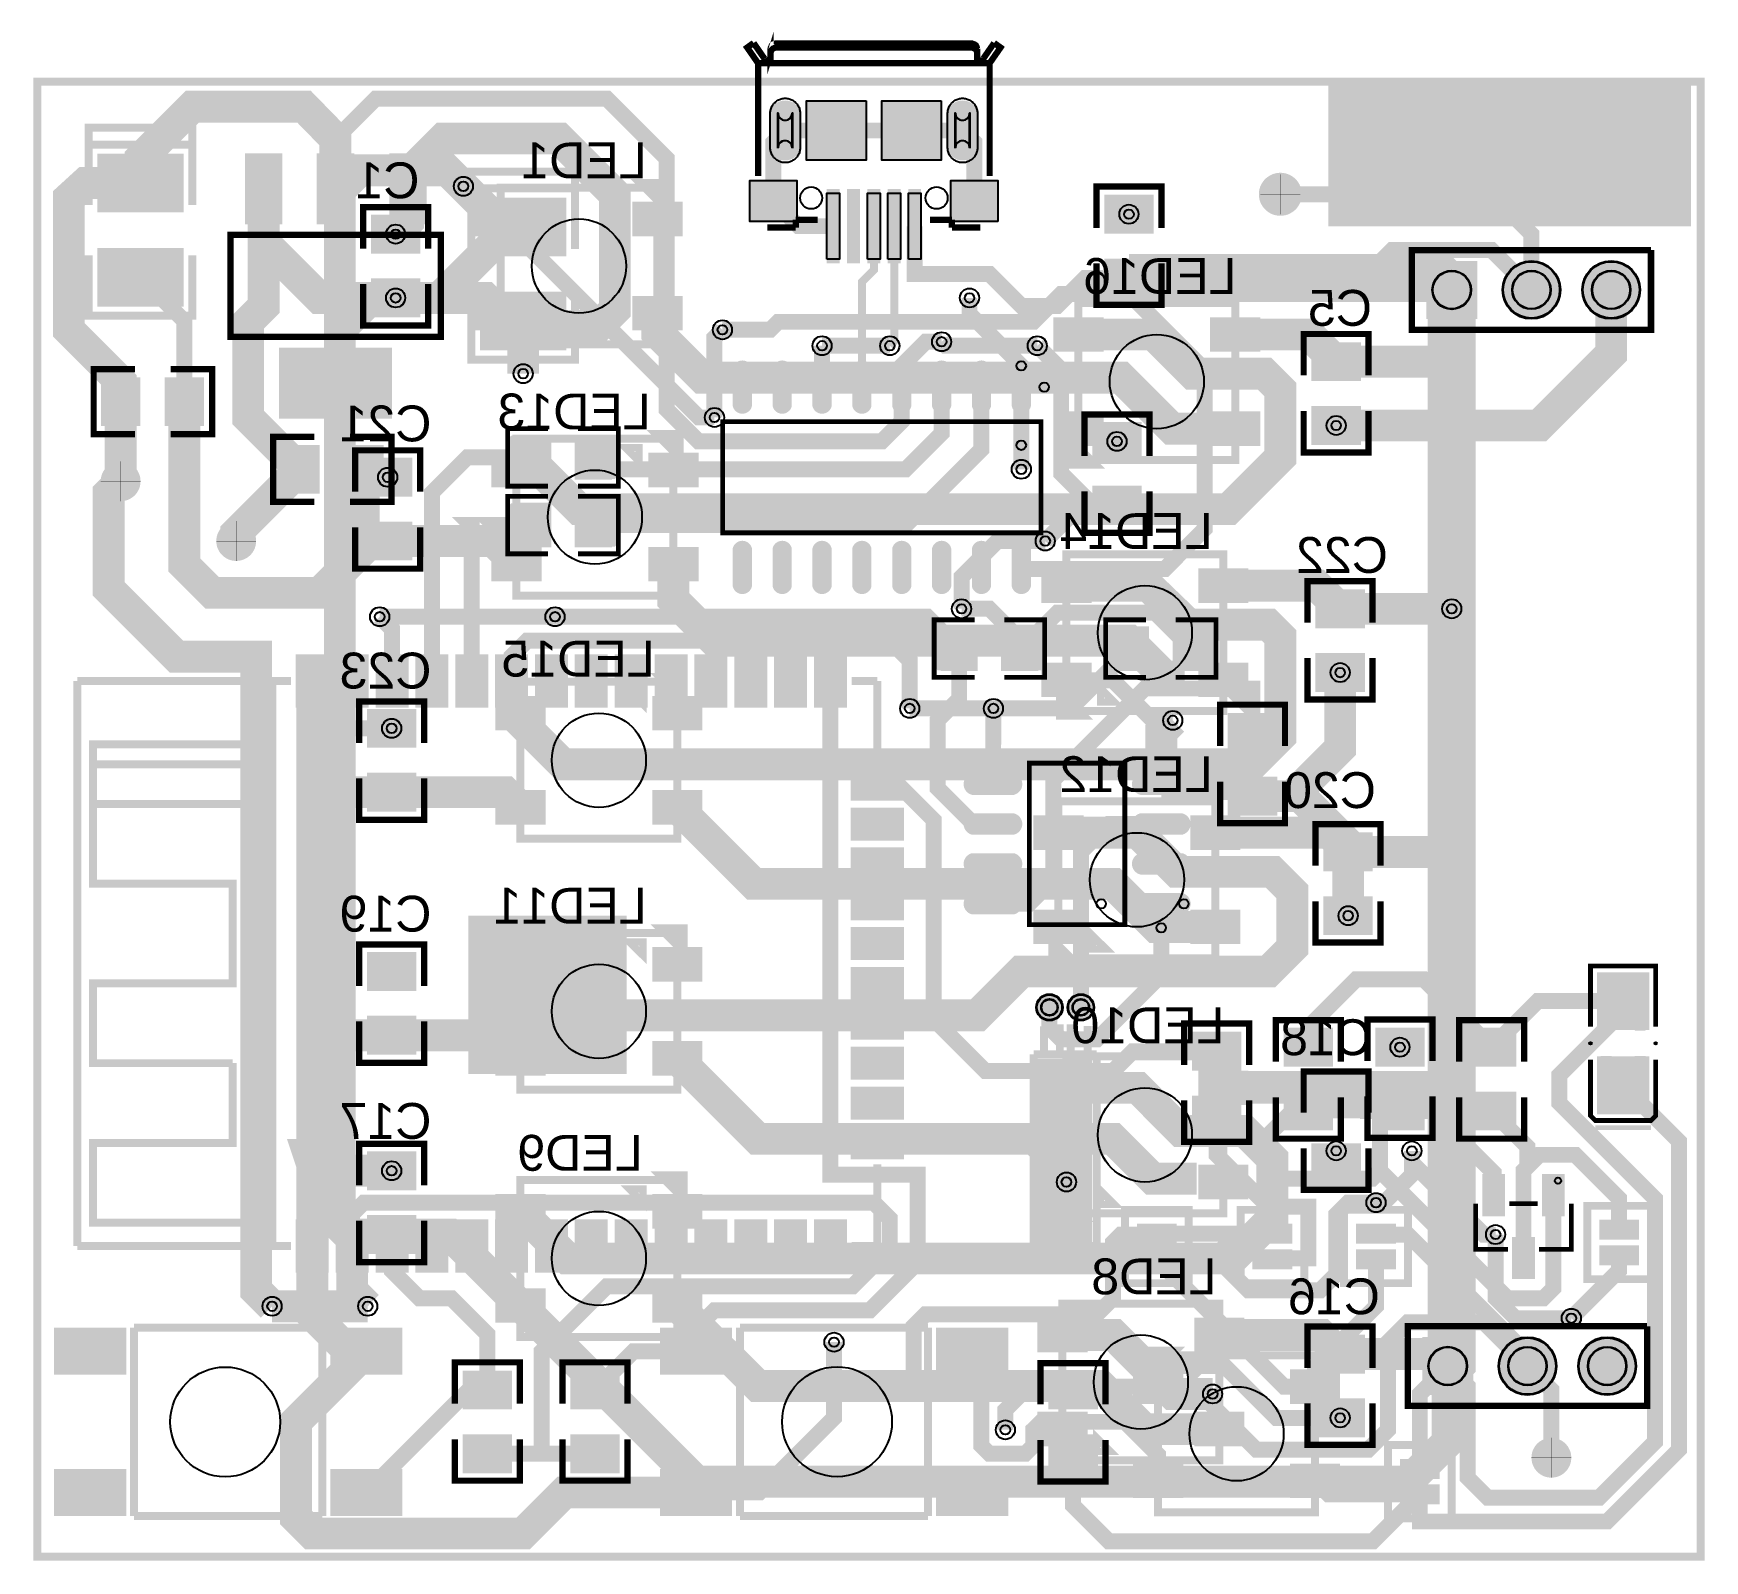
# Model space of a CAD drawing. Extents: x 271 to 2367, y 2121 to 4037.
import ezdxf

# ---------------------------------------------------------------- set-up
doc = ezdxf.new("R2010")
doc.units = 9
for name, color, linetype, true_color in [('BoardOutLine', 7, 'Continuous', 0xff00ff), ('BottomLayer', 7, 'Continuous', 0x0000ff), ('BottomPasteMaskLayer', 7, 'Continuous', 0x800000), ('BottomSilkLayer', 7, 'Continuous', 0x66cc33), ('BottomSolderMaskLayer', 7, 'Continuous', 0xaa00ff), ('Document', 7, 'Continuous', 0xffffff), ('Hole', 7, 'Continuous', 0x222222), ('Multi-Layer', 7, 'Continuous', 0xc0c0c0), ('TopLayer', 7, 'Continuous', 0xff0000), ('TopPasteMaskLayer', 7, 'Continuous', 0x808080), ('TopSilkLayer', 7, 'Continuous', 0xffcc00), ('TopSolderMaskLayer', 7, 'Continuous', 0x800080)]:
    doc.layers.add(name, color=color, linetype=linetype, true_color=true_color)
doc.styles.get("Standard").update_dxf_attribs({"font": 'arial.ttf'})

msp = doc.modelspace()

# ---------------------------------------------------------------- texts
at = {"layer": 'BottomSilkLayer', "text_generation_flag": 2}
for s, p in [('LED1', (1040, 3855)), ('C1', (755, 3830)), ('LED16', (1780, 3710)), ('C5', (1950, 3670)), ('LED13', (1045, 3540)), ('C21', (770, 3525)), ('LED14', (1750, 3390)), ('C22', (1970, 3360)), ('LED15', (1050, 3230)), ('C23', (770, 3215)), ('LED12', (1750, 3085)), ('C20', (1955, 3065)), ('LED11', (1040, 2920)), ('C19', (770, 2910)), ('LED10', (1765, 2770)), ('C18', (1950, 2755)), ('C17', (770, 2650)), ('LED9', (1035, 2610)), ('LED8', (1755, 2455)), ('C16', (1960, 2430))]:
    msp.add_text(s, height=45, dxfattribs=at).set_placement(p)

# ---------------------------------------------------------------- hatches: boundary and pattern name
at = {"layer": 'BottomLayer'}
for points in [[(827.1, 3784.4), (886.1, 3784.4), (886.1, 3823.7), (827.1, 3823.7)], [(1023.9, 3784.4), (1083, 3784.4), (1083, 3823.7), (1023.9, 3823.7)], [(753.5, 3762.2), (753.5, 3807.8), (696.5, 3807.8), (696.5, 3762.2)], [(753.5, 3682.2), (753.5, 3727.8), (696.5, 3727.8), (696.5, 3682.2)], [(827.1, 3666.3), (886.1, 3666.3), (886.1, 3705.6), (827.1, 3705.6)], [(1023.9, 3666.3), (1083, 3666.3), (1083, 3705.6), (1023.9, 3705.6)], [(1611.1, 3678.7), (1552, 3678.7), (1552, 3639.4), (1611.1, 3639.4)], [(1807.9, 3678.7), (1748.9, 3678.7), (1748.9, 3639.4), (1807.9, 3639.4)], [(1876.5, 3647.8), (1876.5, 3602.2), (1933.5, 3602.2), (1933.5, 3647.8)], [(1876.5, 3567.8), (1876.5, 3522.2), (1933.5, 3522.2), (1933.5, 3567.8)], [(1611.1, 3560.6), (1552, 3560.6), (1552, 3521.3), (1611.1, 3521.3)], [(1807.9, 3560.6), (1748.9, 3560.6), (1748.9, 3521.3), (1807.9, 3521.3)], [(743.5, 3457.2), (743.5, 3502.8), (686.5, 3502.8), (686.5, 3457.2)], [(847.1, 3469.4), (906.1, 3469.4), (906.1, 3508.7), (847.1, 3508.7)], [(1043.9, 3469.4), (1103, 3469.4), (1103, 3508.7), (1043.9, 3508.7)], [(743.5, 3377.2), (743.5, 3422.8), (686.5, 3422.8), (686.5, 3377.2)], [(847.1, 3351.3), (906.1, 3351.3), (906.1, 3390.6), (847.1, 3390.6)], [(1043.9, 3351.3), (1103, 3351.3), (1103, 3390.6), (1043.9, 3390.6)], [(1596.1, 3363.7), (1537, 3363.7), (1537, 3324.4), (1596.1, 3324.4)], [(1792.9, 3363.7), (1733.9, 3363.7), (1733.9, 3324.4), (1792.9, 3324.4)], [(1881.5, 3337.8), (1881.5, 3292.2), (1938.5, 3292.2), (1938.5, 3337.8)], [(1881.5, 3257.8), (1881.5, 3212.2), (1938.5, 3212.2), (1938.5, 3257.8)], [(1596.1, 3245.6), (1537, 3245.6), (1537, 3206.3), (1596.1, 3206.3)], [(1792.9, 3245.6), (1733.9, 3245.6), (1733.9, 3206.3), (1792.9, 3206.3)], [(748.5, 3142.2), (748.5, 3187.8), (691.5, 3187.8), (691.5, 3142.2)], [(852.1, 3164.4), (911.1, 3164.4), (911.1, 3203.7), (852.1, 3203.7)], [(1048.9, 3164.4), (1108, 3164.4), (1108, 3203.7), (1048.9, 3203.7)], [(748.5, 3062.2), (748.5, 3107.8), (691.5, 3107.8), (691.5, 3062.2)], [(852.1, 3046.3), (911.1, 3046.3), (911.1, 3085.6), (852.1, 3085.6)], [(1048.9, 3046.3), (1108, 3046.3), (1108, 3085.6), (1048.9, 3085.6)], [(1586.1, 3053.7), (1527, 3053.7), (1527, 3014.4), (1586.1, 3014.4)], [(1782.9, 3053.7), (1723.9, 3053.7), (1723.9, 3014.4), (1782.9, 3014.4)], [(1891.5, 3032.8), (1891.5, 2987.2), (1948.5, 2987.2), (1948.5, 3032.8)], [(1586.1, 2935.6), (1527, 2935.6), (1527, 2896.3), (1586.1, 2896.3)], [(1782.9, 2935.6), (1723.9, 2935.6), (1723.9, 2896.3), (1782.9, 2896.3)], [(1891.5, 2952.8), (1891.5, 2907.2), (1948.5, 2907.2), (1948.5, 2952.8)], [(748.5, 2837.2), (748.5, 2882.8), (691.5, 2882.8), (691.5, 2837.2)], [(852.1, 2849.4), (911.1, 2849.4), (911.1, 2888.7), (852.1, 2888.7)], [(1048.9, 2849.4), (1108, 2849.4), (1108, 2888.7), (1048.9, 2888.7)], [(748.5, 2757.2), (748.5, 2802.8), (691.5, 2802.8), (691.5, 2757.2)], [(852.1, 2731.3), (911.1, 2731.3), (911.1, 2770.6), (852.1, 2770.6)], [(1048.9, 2731.3), (1108, 2731.3), (1108, 2770.6), (1048.9, 2770.6)], [(1596.1, 2733.7), (1537, 2733.7), (1537, 2694.4), (1596.1, 2694.4)], [(1792.9, 2733.7), (1733.9, 2733.7), (1733.9, 2694.4), (1792.9, 2694.4)], [(1876.5, 2722.8), (1876.5, 2677.2), (1933.5, 2677.2), (1933.5, 2722.8)], [(1876.5, 2642.8), (1876.5, 2597.2), (1933.5, 2597.2), (1933.5, 2642.8)], [(748.5, 2587.2), (748.5, 2632.8), (691.5, 2632.8), (691.5, 2587.2)], [(1596.1, 2615.6), (1537, 2615.6), (1537, 2576.3), (1596.1, 2576.3)], [(1792.9, 2615.6), (1733.9, 2615.6), (1733.9, 2576.3), (1792.9, 2576.3)], [(852.1, 2539.4), (911.1, 2539.4), (911.1, 2578.7), (852.1, 2578.7)], [(1048.9, 2539.4), (1108, 2539.4), (1108, 2578.7), (1048.9, 2578.7)], [(748.5, 2507.2), (748.5, 2552.8), (691.5, 2552.8), (691.5, 2507.2)], [(852.1, 2421.3), (911.1, 2421.3), (911.1, 2460.6), (852.1, 2460.6)], [(1048.9, 2421.3), (1108, 2421.3), (1108, 2460.6), (1048.9, 2460.6)], [(1591.1, 2423.7), (1532, 2423.7), (1532, 2384.4), (1591.1, 2384.4)], [(1787.9, 2423.7), (1728.9, 2423.7), (1728.9, 2384.4), (1787.9, 2384.4)], [(1881.5, 2402.8), (1881.5, 2357.2), (1938.5, 2357.2), (1938.5, 2402.8)], [(1881.5, 2322.8), (1881.5, 2277.2), (1938.5, 2277.2), (1938.5, 2322.8)], [(1591.1, 2305.6), (1532, 2305.6), (1532, 2266.3), (1591.1, 2266.3)], [(1787.9, 2305.6), (1728.9, 2305.6), (1728.9, 2266.3), (1787.9, 2266.3)]]:
    msp.add_hatch(color=256, dxfattribs=at).paths.add_polyline_path(points)
at = {"layer": 'BottomPasteMaskLayer'}
for points in [[(827.1, 3784.4), (886.1, 3784.4), (886.1, 3823.7), (827.1, 3823.7)], [(1023.9, 3784.4), (1083, 3784.4), (1083, 3823.7), (1023.9, 3823.7)], [(753.5, 3762.2), (753.5, 3807.8), (696.5, 3807.8), (696.5, 3762.2)], [(753.5, 3682.2), (753.5, 3727.8), (696.5, 3727.8), (696.5, 3682.2)], [(827.1, 3666.3), (886.1, 3666.3), (886.1, 3705.6), (827.1, 3705.6)], [(1023.9, 3666.3), (1083, 3666.3), (1083, 3705.6), (1023.9, 3705.6)], [(1611.1, 3678.7), (1552, 3678.7), (1552, 3639.4), (1611.1, 3639.4)], [(1807.9, 3678.7), (1748.9, 3678.7), (1748.9, 3639.4), (1807.9, 3639.4)], [(1876.5, 3647.8), (1876.5, 3602.2), (1933.5, 3602.2), (1933.5, 3647.8)], [(1876.5, 3567.8), (1876.5, 3522.2), (1933.5, 3522.2), (1933.5, 3567.8)], [(1611.1, 3560.6), (1552, 3560.6), (1552, 3521.3), (1611.1, 3521.3)], [(1807.9, 3560.6), (1748.9, 3560.6), (1748.9, 3521.3), (1807.9, 3521.3)], [(743.5, 3457.2), (743.5, 3502.8), (686.5, 3502.8), (686.5, 3457.2)], [(847.1, 3469.4), (906.1, 3469.4), (906.1, 3508.7), (847.1, 3508.7)], [(1043.9, 3469.4), (1103, 3469.4), (1103, 3508.7), (1043.9, 3508.7)], [(743.5, 3377.2), (743.5, 3422.8), (686.5, 3422.8), (686.5, 3377.2)], [(847.1, 3351.3), (906.1, 3351.3), (906.1, 3390.6), (847.1, 3390.6)], [(1043.9, 3351.3), (1103, 3351.3), (1103, 3390.6), (1043.9, 3390.6)], [(1596.1, 3363.7), (1537, 3363.7), (1537, 3324.4), (1596.1, 3324.4)], [(1792.9, 3363.7), (1733.9, 3363.7), (1733.9, 3324.4), (1792.9, 3324.4)], [(1881.5, 3337.8), (1881.5, 3292.2), (1938.5, 3292.2), (1938.5, 3337.8)], [(1881.5, 3257.8), (1881.5, 3212.2), (1938.5, 3212.2), (1938.5, 3257.8)], [(1596.1, 3245.6), (1537, 3245.6), (1537, 3206.3), (1596.1, 3206.3)], [(1792.9, 3245.6), (1733.9, 3245.6), (1733.9, 3206.3), (1792.9, 3206.3)], [(748.5, 3142.2), (748.5, 3187.8), (691.5, 3187.8), (691.5, 3142.2)], [(852.1, 3164.4), (911.1, 3164.4), (911.1, 3203.7), (852.1, 3203.7)], [(1048.9, 3164.4), (1108, 3164.4), (1108, 3203.7), (1048.9, 3203.7)], [(748.5, 3062.2), (748.5, 3107.8), (691.5, 3107.8), (691.5, 3062.2)], [(852.1, 3046.3), (911.1, 3046.3), (911.1, 3085.6), (852.1, 3085.6)], [(1048.9, 3046.3), (1108, 3046.3), (1108, 3085.6), (1048.9, 3085.6)], [(1586.1, 3053.7), (1527, 3053.7), (1527, 3014.4), (1586.1, 3014.4)], [(1782.9, 3053.7), (1723.9, 3053.7), (1723.9, 3014.4), (1782.9, 3014.4)], [(1891.5, 3032.8), (1891.5, 2987.2), (1948.5, 2987.2), (1948.5, 3032.8)], [(1586.1, 2935.6), (1527, 2935.6), (1527, 2896.3), (1586.1, 2896.3)], [(1782.9, 2935.6), (1723.9, 2935.6), (1723.9, 2896.3), (1782.9, 2896.3)], [(1891.5, 2952.8), (1891.5, 2907.2), (1948.5, 2907.2), (1948.5, 2952.8)], [(748.5, 2837.2), (748.5, 2882.8), (691.5, 2882.8), (691.5, 2837.2)], [(852.1, 2849.4), (911.1, 2849.4), (911.1, 2888.7), (852.1, 2888.7)], [(1048.9, 2849.4), (1108, 2849.4), (1108, 2888.7), (1048.9, 2888.7)], [(748.5, 2757.2), (748.5, 2802.8), (691.5, 2802.8), (691.5, 2757.2)], [(852.1, 2731.3), (911.1, 2731.3), (911.1, 2770.6), (852.1, 2770.6)], [(1048.9, 2731.3), (1108, 2731.3), (1108, 2770.6), (1048.9, 2770.6)], [(1596.1, 2733.7), (1537, 2733.7), (1537, 2694.4), (1596.1, 2694.4)], [(1792.9, 2733.7), (1733.9, 2733.7), (1733.9, 2694.4), (1792.9, 2694.4)], [(1876.5, 2722.8), (1876.5, 2677.2), (1933.5, 2677.2), (1933.5, 2722.8)], [(1876.5, 2642.8), (1876.5, 2597.2), (1933.5, 2597.2), (1933.5, 2642.8)], [(748.5, 2587.2), (748.5, 2632.8), (691.5, 2632.8), (691.5, 2587.2)], [(1596.1, 2615.6), (1537, 2615.6), (1537, 2576.3), (1596.1, 2576.3)], [(1792.9, 2615.6), (1733.9, 2615.6), (1733.9, 2576.3), (1792.9, 2576.3)], [(852.1, 2539.4), (911.1, 2539.4), (911.1, 2578.7), (852.1, 2578.7)], [(1048.9, 2539.4), (1108, 2539.4), (1108, 2578.7), (1048.9, 2578.7)], [(748.5, 2507.2), (748.5, 2552.8), (691.5, 2552.8), (691.5, 2507.2)], [(852.1, 2421.3), (911.1, 2421.3), (911.1, 2460.6), (852.1, 2460.6)], [(1048.9, 2421.3), (1108, 2421.3), (1108, 2460.6), (1048.9, 2460.6)], [(1591.1, 2423.7), (1532, 2423.7), (1532, 2384.4), (1591.1, 2384.4)], [(1787.9, 2423.7), (1728.9, 2423.7), (1728.9, 2384.4), (1787.9, 2384.4)], [(1881.5, 2402.8), (1881.5, 2357.2), (1938.5, 2357.2), (1938.5, 2402.8)], [(1881.5, 2322.8), (1881.5, 2277.2), (1938.5, 2277.2), (1938.5, 2322.8)], [(1591.1, 2305.6), (1532, 2305.6), (1532, 2266.3), (1591.1, 2266.3)], [(1787.9, 2305.6), (1728.9, 2305.6), (1728.9, 2266.3), (1787.9, 2266.3)]]:
    msp.add_hatch(color=256, dxfattribs=at).paths.add_polyline_path(points)
at = {"layer": 'BottomSolderMaskLayer'}
for points in [[(1233.5, 3892.9, -0.785398), (1194.1, 3892.9), (1194.1, 3937.2, -0.785398), (1233.5, 3937.2)], [(1455.9, 3892.9, -0.785398), (1416.5, 3892.9), (1416.5, 3937.2, -0.785398), (1455.9, 3937.2)], [(825.1, 3782.4), (888.1, 3782.4), (888.1, 3825.7), (825.1, 3825.7)], [(1021.9, 3782.4), (1085, 3782.4), (1085, 3825.7), (1021.9, 3825.7)], [(756, 3760.6), (756, 3809.4), (694, 3809.4), (694, 3760.6)], [(2018, 3751.4), (2082, 3751.4), (2082, 3678.6), (2018, 3678.6)], [(2113.6, 3715, 1), (2186.4, 3715, 1)], [(2213.6, 3715, 1), (2286.4, 3715, 1)], [(756, 3680.6), (756, 3729.4), (694, 3729.4), (694, 3680.6)], [(825.1, 3664.3), (888.1, 3664.3), (888.1, 3707.6), (825.1, 3707.6)], [(1021.9, 3664.3), (1085, 3664.3), (1085, 3707.6), (1021.9, 3707.6)], [(1613.1, 3680.7), (1550, 3680.7), (1550, 3637.4), (1613.1, 3637.4)], [(1809.9, 3680.7), (1746.9, 3680.7), (1746.9, 3637.4), (1809.9, 3637.4)], [(1874, 3649.4), (1874, 3600.6), (1936, 3600.6), (1936, 3649.4)], [(1874, 3569.4), (1874, 3520.6), (1936, 3520.6), (1936, 3569.4)], [(1613.1, 3562.6), (1550, 3562.6), (1550, 3519.3), (1613.1, 3519.3)], [(1809.9, 3562.6), (1746.9, 3562.6), (1746.9, 3519.3), (1809.9, 3519.3)], [(746, 3455.6), (746, 3504.4), (684, 3504.4), (684, 3455.6)], [(845.1, 3467.4), (908.1, 3467.4), (908.1, 3510.7), (845.1, 3510.7)], [(1041.9, 3467.4), (1105, 3467.4), (1105, 3510.7), (1041.9, 3510.7)], [(746, 3375.6), (746, 3424.4), (684, 3424.4), (684, 3375.6)], [(845.1, 3349.3), (908.1, 3349.3), (908.1, 3392.6), (845.1, 3392.6)], [(1041.9, 3349.3), (1105, 3349.3), (1105, 3392.6), (1041.9, 3392.6)], [(1598.1, 3365.7), (1535, 3365.7), (1535, 3322.4), (1598.1, 3322.4)], [(1794.9, 3365.7), (1731.9, 3365.7), (1731.9, 3322.4), (1794.9, 3322.4)], [(1879, 3339.4), (1879, 3290.6), (1941, 3290.6), (1941, 3339.4)], [(1879, 3259.4), (1879, 3210.6), (1941, 3210.6), (1941, 3259.4)], [(1598.1, 3247.6), (1535, 3247.6), (1535, 3204.3), (1598.1, 3204.3)], [(1794.9, 3247.6), (1731.9, 3247.6), (1731.9, 3204.3), (1794.9, 3204.3)], [(751, 3140.6), (751, 3189.4), (689, 3189.4), (689, 3140.6)], [(850.1, 3162.4), (913.1, 3162.4), (913.1, 3205.7), (850.1, 3205.7)], [(1046.9, 3162.4), (1110, 3162.4), (1110, 3205.7), (1046.9, 3205.7)], [(751, 3060.6), (751, 3109.4), (689, 3109.4), (689, 3060.6)], [(850.1, 3044.3), (913.1, 3044.3), (913.1, 3087.6), (850.1, 3087.6)], [(1046.9, 3044.3), (1110, 3044.3), (1110, 3087.6), (1046.9, 3087.6)], [(1588.1, 3055.7), (1525, 3055.7), (1525, 3012.4), (1588.1, 3012.4)], [(1784.9, 3055.7), (1721.9, 3055.7), (1721.9, 3012.4), (1784.9, 3012.4)], [(1889, 3034.4), (1889, 2985.6), (1951, 2985.6), (1951, 3034.4)], [(1588.1, 2937.6), (1525, 2937.6), (1525, 2894.3), (1588.1, 2894.3)], [(1784.9, 2937.6), (1721.9, 2937.6), (1721.9, 2894.3), (1784.9, 2894.3)], [(1889, 2954.4), (1889, 2905.6), (1951, 2905.6), (1951, 2954.4)], [(751, 2835.6), (751, 2884.4), (689, 2884.4), (689, 2835.6)], [(850.1, 2847.4), (913.1, 2847.4), (913.1, 2890.7), (850.1, 2890.7)], [(1046.9, 2847.4), (1110, 2847.4), (1110, 2890.7), (1046.9, 2890.7)], [(1528.6, 2815, 1), (1562.1, 2815, 1)], [(1567.9, 2815, 1), (1601.4, 2815, 1)], [(751, 2755.6), (751, 2804.4), (689, 2804.4), (689, 2755.6)], [(850.1, 2729.3), (913.1, 2729.3), (913.1, 2772.6), (850.1, 2772.6)], [(1046.9, 2729.3), (1110, 2729.3), (1110, 2772.6), (1046.9, 2772.6)], [(1598.1, 2735.7), (1535, 2735.7), (1535, 2692.4), (1598.1, 2692.4)], [(1794.9, 2735.7), (1731.9, 2735.7), (1731.9, 2692.4), (1794.9, 2692.4)], [(1874, 2724.4), (1874, 2675.6), (1936, 2675.6), (1936, 2724.4)], [(1874, 2644.4), (1874, 2595.6), (1936, 2595.6), (1936, 2644.4)], [(751, 2585.6), (751, 2634.4), (689, 2634.4), (689, 2585.6)], [(1598.1, 2617.6), (1535, 2617.6), (1535, 2574.3), (1598.1, 2574.3)], [(1794.9, 2617.6), (1731.9, 2617.6), (1731.9, 2574.3), (1794.9, 2574.3)], [(850.1, 2537.4), (913.1, 2537.4), (913.1, 2580.7), (850.1, 2580.7)], [(1046.9, 2537.4), (1110, 2537.4), (1110, 2580.7), (1046.9, 2580.7)], [(751, 2505.6), (751, 2554.4), (689, 2554.4), (689, 2505.6)], [(850.1, 2419.3), (913.1, 2419.3), (913.1, 2462.6), (850.1, 2462.6)], [(1046.9, 2419.3), (1110, 2419.3), (1110, 2462.6), (1046.9, 2462.6)], [(1593.1, 2425.7), (1530, 2425.7), (1530, 2382.4), (1593.1, 2382.4)], [(1789.9, 2425.7), (1726.9, 2425.7), (1726.9, 2382.4), (1789.9, 2382.4)], [(1879, 2404.4), (1879, 2355.6), (1941, 2355.6), (1941, 2404.4)], [(2013, 2401.4), (2077, 2401.4), (2077, 2328.6), (2013, 2328.6)], [(2108.6, 2365, 1), (2181.4, 2365, 1)], [(2208.6, 2365, 1), (2281.4, 2365, 1)], [(1593.1, 2307.6), (1530, 2307.6), (1530, 2264.3), (1593.1, 2264.3)], [(1789.9, 2307.6), (1726.9, 2307.6), (1726.9, 2264.3), (1789.9, 2264.3)], [(1879, 2324.4), (1879, 2275.6), (1941, 2275.6), (1941, 2324.4)]]:
    msp.add_hatch(color=256, dxfattribs=at).paths.add_polyline_path(points)
at = {"layer": 'Document'}
for points in [[(2288.6, 2811.3), (2241.4, 2811.3), (2241.4, 2804.2), (2288.6, 2804.2)], [(2268.5, 2822), (2261.5, 2822), (2261.5, 2793.6), (2268.5, 2793.6)], [(1529, 2517.8), (1598.7, 2517.8), (1598.7, 2750.6), (1529, 2750.6)], [(2268.5, 2718), (2261.5, 2718), (2261.5, 2746.4), (2268.5, 2746.4)], [(595, 2645.5), (645, 2645.5), (620, 2570.5)]]:
    msp.add_hatch(color=256, dxfattribs=at).paths.add_polyline_path(points)
at = {"layer": 'Multi-Layer'}
for points in [[(1232.5, 3893.4, -0.785398), (1195.1, 3893.4), (1195.1, 3936.7, -0.785398), (1232.5, 3936.7)], [(1454.9, 3893.4, -0.785398), (1417.5, 3893.4), (1417.5, 3936.7, -0.785398), (1454.9, 3936.7)], [(2019, 3750.4), (2081, 3750.4), (2081, 3679.6), (2019, 3679.6)], [(2114.6, 3715, 1), (2185.4, 3715, 1)], [(2214.6, 3715, 1), (2285.4, 3715, 1)], [(1529.6, 2815, 1), (1561.1, 2815, 1)], [(1568.9, 2815, 1), (1600.4, 2815, 1)], [(2014, 2400.4), (2076, 2400.4), (2076, 2329.6), (2014, 2329.6)], [(2109.6, 2365, 1), (2180.4, 2365, 1)], [(2209.6, 2365, 1), (2280.4, 2365, 1)]]:
    msp.add_hatch(color=256, dxfattribs=at).paths.add_polyline_path(points)
at = {"layer": 'TopLayer'}
for points in [[(1315.2, 3952.4), (1315.2, 3877.6), (1240.4, 3877.6), (1240.4, 3952.4)], [(1409.6, 3952.4), (1409.6, 3877.6), (1334.8, 3877.6), (1334.8, 3952.4)], [(456.2, 3884.5), (456.2, 3813.7), (353.8, 3813.7), (353.8, 3884.5)], [(581, 3799.5), (538, 3799.5), (538, 3884.5), (581, 3884.5)], [(671, 3799.5), (628, 3799.5), (628, 3884.5), (671, 3884.5)], [(762, 3799.5), (719, 3799.5), (719, 3884.5), (762, 3884.5)], [(1810, 3835), (1810.2, 3838), (1810.7, 3841), (1811.6, 3843.9), (1812.9, 3846.6), (1814.4, 3849.2), (1816.3, 3851.6), (1818.4, 3853.7), (1820.8, 3855.6), (1823.4, 3857.1), (1826.1, 3858.4), (1829, 3859.3), (1832, 3859.8), (1835, 3860), (1835, 3860), (1838, 3859.8), (1841, 3859.3), (1843.9, 3858.4), (1846.6, 3857.1), (1849.2, 3855.6), (1851.6, 3853.7), (1853.7, 3851.6), (1855.6, 3849.2), (1857.1, 3846.6), (1858.4, 3843.9), (1859.3, 3841), (1859.8, 3838), (1860, 3835), (1860, 3835), (1859.8, 3832), (1859.3, 3829), (1858.4, 3826.1), (1857.1, 3823.4), (1855.6, 3820.8), (1853.7, 3818.4), (1851.6, 3816.3), (1849.2, 3814.4), (1846.6, 3812.9), (1843.9, 3811.6), (1841, 3810.7), (1838, 3810.2), (1835, 3810), (1835, 3810), (1832, 3810.2), (1829, 3810.7), (1826.1, 3811.6), (1823.4, 3812.9), (1820.8, 3814.4), (1818.4, 3816.3), (1816.3, 3818.4), (1814.4, 3820.8), (1812.9, 3823.4), (1811.6, 3826.1), (1810.7, 3829), (1810.2, 3832), (1810, 3835)], [(1228.5, 3800.9), (1169.5, 3800.9), (1169.5, 3852.1), (1228.5, 3852.1)], [(1480.5, 3800.9), (1421.5, 3800.9), (1421.5, 3852.1), (1480.5, 3852.1)], [(936.2, 3829.5), (936.2, 3758.7), (833.8, 3758.7), (833.8, 3829.5)], [(1265.9, 3753.6), (1265.9, 3836.3), (1281.7, 3836.3), (1281.7, 3753.6)], [(1291.5, 3753.6), (1291.5, 3836.3), (1307.3, 3836.3), (1307.3, 3753.6)], [(1317.1, 3753.6), (1317.1, 3836.3), (1332.9, 3836.3), (1332.9, 3753.6)], [(1342.7, 3753.6), (1342.7, 3836.3), (1358.5, 3836.3), (1358.5, 3753.6)], [(1368.3, 3753.6), (1368.3, 3836.3), (1384.1, 3836.3), (1384.1, 3753.6)], [(1673.5, 3832.8), (1673.5, 3787.2), (1616.5, 3787.2), (1616.5, 3832.8)], [(456.2, 3766.3), (456.2, 3695.5), (353.8, 3695.5), (353.8, 3766.3)], [(1673.5, 3752.8), (1673.5, 3707.2), (1616.5, 3707.2), (1616.5, 3752.8)], [(936.2, 3711.3), (936.2, 3640.5), (833.8, 3640.5), (833.8, 3711.3)], [(718.5, 3555.5), (580.5, 3555.5), (580.5, 3640.5), (718.5, 3640.5)], [(1171, 3569.8, -0.785398), (1149, 3569.8), (1149, 3616.4, -0.785398), (1171, 3616.4)], [(1221, 3569.8, -0.785398), (1199, 3569.8), (1199, 3616.4, -0.785398), (1221, 3616.4)], [(1271, 3569.8, -0.785398), (1249, 3569.8), (1249, 3616.4, -0.785398), (1271, 3616.4)], [(1321, 3569.8, -0.785398), (1299, 3569.8), (1299, 3616.4, -0.785398), (1321, 3616.4)], [(1371, 3569.8, -0.785398), (1349, 3569.8), (1349, 3616.4, -0.785398), (1371, 3616.4)], [(1421, 3569.8, -0.785398), (1399, 3569.8), (1399, 3616.4, -0.785398), (1421, 3616.4)], [(1471, 3569.8, -0.785398), (1449, 3569.8), (1449, 3616.4, -0.785398), (1471, 3616.4)], [(1521, 3569.8, -0.785398), (1499, 3569.8), (1499, 3616.4, -0.785398), (1521, 3616.4)], [(402.8, 3546.5), (357.2, 3546.5), (357.2, 3603.5), (402.8, 3603.5)], [(482.8, 3546.5), (437.2, 3546.5), (437.2, 3603.5), (482.8, 3603.5)], [(1601.5, 3502.2), (1601.5, 3547.8), (1658.5, 3547.8), (1658.5, 3502.2)], [(919.3, 3477.9), (919.3, 3532.1), (874.7, 3532.1), (874.7, 3477.9)], [(950.7, 3477.9), (950.7, 3532.1), (995.3, 3532.1), (995.3, 3477.9)], [(627.8, 3461.5), (582.2, 3461.5), (582.2, 3518.5), (627.8, 3518.5)], [(707.8, 3461.5), (662.2, 3461.5), (662.2, 3518.5), (707.8, 3518.5)], [(355, 3475), (355.2, 3478), (355.7, 3481), (356.6, 3483.9), (357.9, 3486.6), (359.4, 3489.2), (361.3, 3491.6), (363.4, 3493.7), (365.8, 3495.6), (368.4, 3497.1), (371.1, 3498.4), (374, 3499.3), (377, 3499.8), (380, 3500), (380, 3500), (383, 3499.8), (386, 3499.3), (388.9, 3498.4), (391.6, 3497.1), (394.2, 3495.6), (396.6, 3493.7), (398.7, 3491.6), (400.6, 3489.2), (402.1, 3486.6), (403.4, 3483.9), (404.3, 3481), (404.8, 3478), (405, 3475), (405, 3475), (404.8, 3472), (404.3, 3469), (403.4, 3466.1), (402.1, 3463.4), (400.6, 3460.8), (398.7, 3458.4), (396.6, 3456.3), (394.2, 3454.4), (391.6, 3452.9), (388.9, 3451.6), (386, 3450.7), (383, 3450.2), (380, 3450), (380, 3450), (377, 3450.2), (374, 3450.7), (371.1, 3451.6), (368.4, 3452.9), (365.8, 3454.4), (363.4, 3456.3), (361.3, 3458.4), (359.4, 3460.8), (357.9, 3463.4), (356.6, 3466.1), (355.7, 3469), (355.2, 3472), (355, 3475)], [(1601.5, 3422.2), (1601.5, 3467.8), (1658.5, 3467.8), (1658.5, 3422.2)], [(919.3, 3392.9), (919.3, 3447.1), (874.7, 3447.1), (874.7, 3392.9)], [(950.7, 3392.9), (950.7, 3447.1), (995.3, 3447.1), (995.3, 3392.9)], [(500, 3400), (500.2, 3403), (500.7, 3406), (501.6, 3408.9), (502.9, 3411.6), (504.4, 3414.2), (506.3, 3416.6), (508.4, 3418.7), (510.8, 3420.6), (513.4, 3422.1), (516.1, 3423.4), (519, 3424.3), (522, 3424.8), (525, 3425), (525, 3425), (528, 3424.8), (531, 3424.3), (533.9, 3423.4), (536.6, 3422.1), (539.2, 3420.6), (541.6, 3418.7), (543.7, 3416.6), (545.6, 3414.2), (547.1, 3411.6), (548.4, 3408.9), (549.3, 3406), (549.8, 3403), (550, 3400), (550, 3400), (549.8, 3397), (549.3, 3394), (548.4, 3391.1), (547.1, 3388.4), (545.6, 3385.8), (543.7, 3383.4), (541.6, 3381.3), (539.2, 3379.4), (536.6, 3377.9), (533.9, 3376.6), (531, 3375.7), (528, 3375.2), (525, 3375), (525, 3375), (522, 3375.2), (519, 3375.7), (516.1, 3376.6), (513.4, 3377.9), (510.8, 3379.4), (508.4, 3381.3), (506.3, 3383.4), (504.4, 3385.8), (502.9, 3388.4), (501.6, 3391.1), (500.7, 3394), (500.2, 3397), (500, 3400)], [(1171, 3343.6, -0.785398), (1149, 3343.6), (1149, 3390.2, -0.785398), (1171, 3390.2)], [(1221, 3343.6, -0.785398), (1199, 3343.6), (1199, 3390.2, -0.785398), (1221, 3390.2)], [(1271, 3343.6, -0.785398), (1249, 3343.6), (1249, 3390.2, -0.785398), (1271, 3390.2)], [(1321, 3343.6, -0.785398), (1299, 3343.6), (1299, 3390.2, -0.785398), (1321, 3390.2)], [(1371, 3343.6, -0.785398), (1349, 3343.6), (1349, 3390.2, -0.785398), (1371, 3390.2)], [(1421, 3343.6, -0.785398), (1399, 3343.6), (1399, 3390.2, -0.785398), (1421, 3390.2)], [(1471, 3343.6, -0.785398), (1449, 3343.6), (1449, 3390.2, -0.785398), (1471, 3390.2)], [(1521, 3343.6, -0.785398), (1499, 3343.6), (1499, 3390.2, -0.785398), (1521, 3390.2)], [(1454.3, 3292.1), (1454.3, 3237.9), (1409.7, 3237.9), (1409.7, 3292.1)], [(1485.7, 3292.1), (1485.7, 3237.9), (1530.3, 3237.9), (1530.3, 3292.1)], [(1669.3, 3292.1), (1669.3, 3237.9), (1624.7, 3237.9), (1624.7, 3292.1)], [(1700.7, 3292.1), (1700.7, 3237.9), (1745.3, 3237.9), (1745.3, 3292.1)], [(600.8, 3256.8), (640.2, 3256.8), (640.2, 3191.8), (600.8, 3191.8)], [(650.8, 3256.8), (690.2, 3256.8), (690.2, 3191.8), (650.8, 3191.8)], [(700.8, 3256.8), (740.2, 3256.8), (740.2, 3191.8), (700.8, 3191.8)], [(750.8, 3256.8), (790.2, 3256.8), (790.2, 3191.8), (750.8, 3191.8)], [(800.8, 3256.8), (840.2, 3256.8), (840.2, 3191.8), (800.8, 3191.8)], [(850.8, 3256.8), (890.2, 3256.8), (890.2, 3191.8), (850.8, 3191.8)], [(900.8, 3256.8), (940.2, 3256.8), (940.2, 3191.8), (900.8, 3191.8)], [(950.8, 3256.8), (990.2, 3256.8), (990.2, 3191.8), (950.8, 3191.8)], [(1000.8, 3256.8), (1040.2, 3256.8), (1040.2, 3191.8), (1000.8, 3191.8)], [(1050.8, 3256.8), (1090.2, 3256.8), (1090.2, 3191.8), (1050.8, 3191.8)], [(1100.8, 3256.8), (1140.2, 3256.8), (1140.2, 3191.8), (1100.8, 3191.8)], [(1150.8, 3256.8), (1190.2, 3256.8), (1190.2, 3191.8), (1150.8, 3191.8)], [(1200.8, 3256.8), (1240.2, 3256.8), (1240.2, 3191.8), (1200.8, 3191.8)], [(1250.8, 3256.8), (1290.2, 3256.8), (1290.2, 3191.8), (1250.8, 3191.8)], [(1828.5, 3182.8), (1828.5, 3137.2), (1771.5, 3137.2), (1771.5, 3182.8)], [(1297, 3114.7), (1362, 3114.7), (1362, 3075.3), (1297, 3075.3)], [(1450.1, 3082.6, -0.785398), (1450.1, 3107.4), (1498.7, 3107.4, -0.785398), (1498.7, 3082.6)], [(1661.3, 3082.6, -0.785398), (1661.3, 3107.4), (1709.9, 3107.4, -0.785398), (1709.9, 3082.6)], [(1828.5, 3102.8), (1828.5, 3057.2), (1771.5, 3057.2), (1771.5, 3102.8)], [(1297, 3064.7), (1362, 3064.7), (1362, 3025.3), (1297, 3025.3)], [(1450.1, 3032.6, -0.785398), (1450.1, 3057.4), (1498.7, 3057.4, -0.785398), (1498.7, 3032.6)], [(1661.3, 3032.6, -0.785398), (1661.3, 3057.4), (1709.9, 3057.4, -0.785398), (1709.9, 3032.6)], [(1297, 3014.7), (1362, 3014.7), (1362, 2975.3), (1297, 2975.3)], [(1450.1, 2982.6, -0.785398), (1450.1, 3007.4), (1498.7, 3007.4, -0.785398), (1498.7, 2982.6)], [(1661.3, 2982.6, -0.785398), (1661.3, 3007.4), (1709.9, 3007.4, -0.785398), (1709.9, 2982.6)], [(1297, 2964.7), (1362, 2964.7), (1362, 2925.3), (1297, 2925.3)], [(1450.1, 2932.6, -0.785398), (1450.1, 2957.4), (1498.7, 2957.4, -0.785398), (1498.7, 2932.6)], [(1661.3, 2932.6, -0.785398), (1661.3, 2957.4), (1709.9, 2957.4, -0.785398), (1709.9, 2932.6)], [(1014, 2929.1), (1014, 2732.2), (817.1, 2732.2), (817.1, 2929.1)], [(1297, 2914.7), (1362, 2914.7), (1362, 2875.3), (1297, 2875.3)], [(1297, 2864.7), (1362, 2864.7), (1362, 2825.3), (1297, 2825.3)], [(2296.9, 2787.7), (2233.1, 2787.7), (2233.1, 2858), (2296.9, 2858)], [(1297, 2814.7), (1362, 2814.7), (1362, 2775.3), (1297, 2775.3)], [(1783.5, 2782.8), (1783.5, 2737.2), (1726.5, 2737.2), (1726.5, 2782.8)], [(1841.5, 2742.2), (1841.5, 2787.8), (1898.5, 2787.8), (1898.5, 2742.2)], [(2013.5, 2787.8), (2013.5, 2742.2), (1956.5, 2742.2), (1956.5, 2787.8)], [(2071.5, 2742.2), (2071.5, 2787.8), (2128.5, 2787.8), (2128.5, 2742.2)], [(1297, 2764.7), (1362, 2764.7), (1362, 2725.3), (1297, 2725.3)], [(2296.9, 2752.3), (2233.1, 2752.3), (2233.1, 2682), (2296.9, 2682)], [(1297, 2714.7), (1362, 2714.7), (1362, 2675.3), (1297, 2675.3)], [(1841.5, 2662.2), (1841.5, 2707.8), (1898.5, 2707.8), (1898.5, 2662.2)], [(2013.5, 2707.8), (2013.5, 2662.2), (1956.5, 2662.2), (1956.5, 2707.8)], [(2071.5, 2662.2), (2071.5, 2707.8), (2128.5, 2707.8), (2128.5, 2662.2)], [(1783.5, 2702.8), (1783.5, 2657.2), (1726.5, 2657.2), (1726.5, 2702.8)], [(1297, 2664.7), (1362, 2664.7), (1362, 2625.3), (1297, 2625.3)], [(2088.8, 2554.8), (2088.8, 2604), (2116.4, 2604), (2116.4, 2554.8)], [(2163.6, 2554.8), (2163.6, 2604), (2191.2, 2604), (2191.2, 2554.8)], [(600.8, 2548.2), (640.2, 2548.2), (640.2, 2483.2), (600.8, 2483.2)], [(650.8, 2548.2), (690.2, 2548.2), (690.2, 2483.2), (650.8, 2483.2)], [(700.8, 2548.2), (740.2, 2548.2), (740.2, 2483.2), (700.8, 2483.2)], [(750.8, 2548.2), (790.2, 2548.2), (790.2, 2483.2), (750.8, 2483.2)], [(800.8, 2548.2), (840.2, 2548.2), (840.2, 2483.2), (800.8, 2483.2)], [(850.8, 2548.2), (890.2, 2548.2), (890.2, 2483.2), (850.8, 2483.2)], [(900.8, 2548.2), (940.2, 2548.2), (940.2, 2483.2), (900.8, 2483.2)], [(950.8, 2548.2), (990.2, 2548.2), (990.2, 2483.2), (950.8, 2483.2)], [(1000.8, 2548.2), (1040.2, 2548.2), (1040.2, 2483.2), (1000.8, 2483.2)], [(1050.8, 2548.2), (1090.2, 2548.2), (1090.2, 2483.2), (1050.8, 2483.2)], [(1100.8, 2548.2), (1140.2, 2548.2), (1140.2, 2483.2), (1100.8, 2483.2)], [(1150.8, 2548.2), (1190.2, 2548.2), (1190.2, 2483.2), (1150.8, 2483.2)], [(1200.8, 2548.2), (1240.2, 2548.2), (1240.2, 2483.2), (1200.8, 2483.2)], [(1250.8, 2548.2), (1290.2, 2548.2), (1290.2, 2483.2), (1250.8, 2483.2)], [(1655, 2518.5), (1655, 2543.5), (1705, 2543.5), (1705, 2518.5)], [(1800, 2518.5), (1800, 2543.5), (1850, 2543.5), (1850, 2518.5)], [(1980, 2543.5), (1980, 2518.5), (1930, 2518.5), (1930, 2543.5)], [(2285, 2548.5), (2285, 2523.5), (2235, 2523.5), (2235, 2548.5)], [(2126.2, 2476), (2126.2, 2525.2), (2153.8, 2525.2), (2153.8, 2476)], [(2285, 2516.5), (2285, 2491.5), (2235, 2491.5), (2235, 2516.5)], [(1655, 2486.5), (1655, 2511.5), (1705, 2511.5), (1705, 2486.5)], [(1800, 2486.5), (1800, 2511.5), (1850, 2511.5), (1850, 2486.5)], [(1980, 2511.5), (1980, 2486.5), (1930, 2486.5), (1930, 2511.5)], [(298.5, 2411.1), (385.1, 2411.1), (385.1, 2356), (298.5, 2356)], [(644.9, 2411.1), (731.5, 2411.1), (731.5, 2356), (644.9, 2356)], [(1145.1, 2356), (1058.5, 2356), (1058.5, 2411.1), (1145.1, 2411.1)], [(1491.5, 2356), (1404.9, 2356), (1404.9, 2411.1), (1491.5, 2411.1)], [(868.5, 2357.8), (868.5, 2312.2), (811.5, 2312.2), (811.5, 2357.8)], [(1003.5, 2357.8), (1003.5, 2312.2), (946.5, 2312.2), (946.5, 2357.8)], [(1546.5, 2312.2), (1546.5, 2357.8), (1603.5, 2357.8), (1603.5, 2312.2)], [(1711.1, 2319.4), (1652, 2319.4), (1652, 2358.7), (1711.1, 2358.7)], [(1907.9, 2319.4), (1848.9, 2319.4), (1848.9, 2358.7), (1907.9, 2358.7)], [(868.5, 2277.8), (868.5, 2232.2), (811.5, 2232.2), (811.5, 2277.8)], [(1003.5, 2277.8), (1003.5, 2232.2), (946.5, 2232.2), (946.5, 2277.8)], [(1546.5, 2232.2), (1546.5, 2277.8), (1603.5, 2277.8), (1603.5, 2232.2)], [(2150, 2250), (2150.2, 2253), (2150.7, 2256), (2151.6, 2258.9), (2152.9, 2261.6), (2154.4, 2264.2), (2156.3, 2266.6), (2158.4, 2268.7), (2160.8, 2270.6), (2163.4, 2272.1), (2166.1, 2273.4), (2169, 2274.3), (2172, 2274.8), (2175, 2275), (2175, 2275), (2178, 2274.8), (2181, 2274.3), (2183.9, 2273.4), (2186.6, 2272.1), (2189.2, 2270.6), (2191.6, 2268.7), (2193.7, 2266.6), (2195.6, 2264.2), (2197.1, 2261.6), (2198.4, 2258.9), (2199.3, 2256), (2199.8, 2253), (2200, 2250), (2200, 2250), (2199.8, 2247), (2199.3, 2244), (2198.4, 2241.1), (2197.1, 2238.4), (2195.6, 2235.8), (2193.7, 2233.4), (2191.6, 2231.3), (2189.2, 2229.4), (2186.6, 2227.9), (2183.9, 2226.6), (2181, 2225.7), (2178, 2225.2), (2175, 2225), (2175, 2225), (2172, 2225.2), (2169, 2225.7), (2166.1, 2226.6), (2163.4, 2227.9), (2160.8, 2229.4), (2158.4, 2231.3), (2156.3, 2233.4), (2154.4, 2235.8), (2152.9, 2238.4), (2151.6, 2241.1), (2150.7, 2244), (2150.2, 2247), (2150, 2250)], [(2035, 2248.5), (2035, 2223.5), (1985, 2223.5), (1985, 2248.5)], [(298.5, 2234), (385.1, 2234), (385.1, 2178.9), (298.5, 2178.9)], [(644.9, 2234), (731.5, 2234), (731.5, 2178.9), (644.9, 2178.9)], [(1145.1, 2178.9), (1058.5, 2178.9), (1058.5, 2234), (1145.1, 2234)], [(1491.5, 2178.9), (1404.9, 2178.9), (1404.9, 2234), (1491.5, 2234)], [(1711.1, 2201.3), (1652, 2201.3), (1652, 2240.6), (1711.1, 2240.6)], [(1907.9, 2201.3), (1848.9, 2201.3), (1848.9, 2240.6), (1907.9, 2240.6)], [(2035, 2216.5), (2035, 2191.5), (1985, 2191.5), (1985, 2216.5)]]:
    msp.add_hatch(color=256, dxfattribs=at).paths.add_polyline_path(points)
at = {"layer": 'TopPasteMaskLayer'}
for points in [[(456.2, 3884.5), (456.2, 3813.7), (353.8, 3813.7), (353.8, 3884.5)], [(581, 3799.5), (538, 3799.5), (538, 3884.5), (581, 3884.5)], [(671, 3799.5), (628, 3799.5), (628, 3884.5), (671, 3884.5)], [(762, 3799.5), (719, 3799.5), (719, 3884.5), (762, 3884.5)], [(1810, 3835), (1810.2, 3838), (1810.7, 3841), (1811.6, 3843.9), (1812.9, 3846.6), (1814.4, 3849.2), (1816.3, 3851.6), (1818.4, 3853.7), (1820.8, 3855.6), (1823.4, 3857.1), (1826.1, 3858.4), (1829, 3859.3), (1832, 3859.8), (1835, 3860), (1835, 3860), (1838, 3859.8), (1841, 3859.3), (1843.9, 3858.4), (1846.6, 3857.1), (1849.2, 3855.6), (1851.6, 3853.7), (1853.7, 3851.6), (1855.6, 3849.2), (1857.1, 3846.6), (1858.4, 3843.9), (1859.3, 3841), (1859.8, 3838), (1860, 3835), (1860, 3835), (1859.8, 3832), (1859.3, 3829), (1858.4, 3826.1), (1857.1, 3823.4), (1855.6, 3820.8), (1853.7, 3818.4), (1851.6, 3816.3), (1849.2, 3814.4), (1846.6, 3812.9), (1843.9, 3811.6), (1841, 3810.7), (1838, 3810.2), (1835, 3810), (1835, 3810), (1832, 3810.2), (1829, 3810.7), (1826.1, 3811.6), (1823.4, 3812.9), (1820.8, 3814.4), (1818.4, 3816.3), (1816.3, 3818.4), (1814.4, 3820.8), (1812.9, 3823.4), (1811.6, 3826.1), (1810.7, 3829), (1810.2, 3832), (1810, 3835)], [(936.2, 3829.5), (936.2, 3758.7), (833.8, 3758.7), (833.8, 3829.5)], [(1291.5, 3753.6), (1291.5, 3836.3), (1307.3, 3836.3), (1307.3, 3753.6)], [(1673.5, 3832.8), (1673.5, 3787.2), (1616.5, 3787.2), (1616.5, 3832.8)], [(456.2, 3766.3), (456.2, 3695.5), (353.8, 3695.5), (353.8, 3766.3)], [(1673.5, 3752.8), (1673.5, 3707.2), (1616.5, 3707.2), (1616.5, 3752.8)], [(936.2, 3711.3), (936.2, 3640.5), (833.8, 3640.5), (833.8, 3711.3)], [(718.5, 3555.5), (580.5, 3555.5), (580.5, 3640.5), (718.5, 3640.5)], [(1171, 3569.8, -0.785398), (1149, 3569.8), (1149, 3616.4, -0.785398), (1171, 3616.4)], [(1221, 3569.8, -0.785398), (1199, 3569.8), (1199, 3616.4, -0.785398), (1221, 3616.4)], [(1271, 3569.8, -0.785398), (1249, 3569.8), (1249, 3616.4, -0.785398), (1271, 3616.4)], [(1321, 3569.8, -0.785398), (1299, 3569.8), (1299, 3616.4, -0.785398), (1321, 3616.4)], [(1371, 3569.8, -0.785398), (1349, 3569.8), (1349, 3616.4, -0.785398), (1371, 3616.4)], [(1421, 3569.8, -0.785398), (1399, 3569.8), (1399, 3616.4, -0.785398), (1421, 3616.4)], [(1471, 3569.8, -0.785398), (1449, 3569.8), (1449, 3616.4, -0.785398), (1471, 3616.4)], [(1521, 3569.8, -0.785398), (1499, 3569.8), (1499, 3616.4, -0.785398), (1521, 3616.4)], [(402.8, 3546.5), (357.2, 3546.5), (357.2, 3603.5), (402.8, 3603.5)], [(482.8, 3546.5), (437.2, 3546.5), (437.2, 3603.5), (482.8, 3603.5)], [(1601.5, 3502.2), (1601.5, 3547.8), (1658.5, 3547.8), (1658.5, 3502.2)], [(868.1, 3479.8), (868.1, 3530.2), (870, 3532.2), (915.3, 3532.2), (917.3, 3530.2), (917.5, 3514.1), (899.8, 3514.1), (899.8, 3496.3), (917.1, 3496.3), (917.3, 3479.8), (915.3, 3477.8), (870, 3477.8)], [(952.7, 3479.8), (952.7, 3496.3), (970.2, 3496.3), (970.2, 3514.1), (952.9, 3514.1), (952.7, 3530.2), (954.7, 3532.2), (1000, 3532.2), (1001.9, 3530.2), (1001.9, 3479.8), (1000, 3477.8), (954.7, 3477.8)], [(627.8, 3461.5), (582.2, 3461.5), (582.2, 3518.5), (627.8, 3518.5)], [(707.8, 3461.5), (662.2, 3461.5), (662.2, 3518.5), (707.8, 3518.5)], [(1601.5, 3422.2), (1601.5, 3467.8), (1658.5, 3467.8), (1658.5, 3422.2)], [(868.1, 3394.8), (868.1, 3445.2), (870, 3447.2), (915.3, 3447.2), (917.3, 3445.2), (917.5, 3429.1), (899.8, 3429.1), (899.8, 3411.3), (917.1, 3411.3), (917.3, 3394.8), (915.3, 3392.8), (870, 3392.8)], [(952.7, 3394.8), (952.7, 3411.3), (970.2, 3411.3), (970.2, 3429.1), (952.9, 3429.1), (952.7, 3445.2), (954.7, 3447.2), (1000, 3447.2), (1001.9, 3445.2), (1001.9, 3394.8), (1000, 3392.8), (954.7, 3392.8)], [(1171, 3343.6, -0.785398), (1149, 3343.6), (1149, 3390.2, -0.785398), (1171, 3390.2)], [(1221, 3343.6, -0.785398), (1199, 3343.6), (1199, 3390.2, -0.785398), (1221, 3390.2)], [(1271, 3343.6, -0.785398), (1249, 3343.6), (1249, 3390.2, -0.785398), (1271, 3390.2)], [(1321, 3343.6, -0.785398), (1299, 3343.6), (1299, 3390.2, -0.785398), (1321, 3390.2)], [(1371, 3343.6, -0.785398), (1349, 3343.6), (1349, 3390.2, -0.785398), (1371, 3390.2)], [(1421, 3343.6, -0.785398), (1399, 3343.6), (1399, 3390.2, -0.785398), (1421, 3390.2)], [(1471, 3343.6, -0.785398), (1449, 3343.6), (1449, 3390.2, -0.785398), (1471, 3390.2)], [(1521, 3343.6, -0.785398), (1499, 3343.6), (1499, 3390.2, -0.785398), (1521, 3390.2)], [(1452.3, 3290.2), (1452.3, 3273.7), (1434.8, 3273.7), (1434.8, 3255.9), (1452.1, 3255.9), (1452.3, 3239.8), (1450.3, 3237.8), (1405, 3237.8), (1403.1, 3239.8), (1403.1, 3290.2), (1405, 3292.2), (1450.3, 3292.2)], [(1536.9, 3290.2), (1536.9, 3239.8), (1535, 3237.8), (1489.7, 3237.8), (1487.7, 3239.8), (1487.5, 3255.9), (1505.2, 3255.9), (1505.2, 3273.7), (1487.9, 3273.7), (1487.7, 3290.2), (1489.7, 3292.2), (1535, 3292.2)], [(1667.3, 3290.2), (1667.3, 3273.7), (1649.8, 3273.7), (1649.8, 3255.9), (1667.1, 3255.9), (1667.3, 3239.8), (1665.3, 3237.8), (1620, 3237.8), (1618.1, 3239.8), (1618.1, 3290.2), (1620, 3292.2), (1665.3, 3292.2)], [(1751.9, 3290.2), (1751.9, 3239.8), (1750, 3237.8), (1704.7, 3237.8), (1702.7, 3239.8), (1702.5, 3255.9), (1720.2, 3255.9), (1720.2, 3273.7), (1702.9, 3273.7), (1702.7, 3290.2), (1704.7, 3292.2), (1750, 3292.2)], [(600.8, 3256.8), (640.2, 3256.8), (640.2, 3191.8), (600.8, 3191.8)], [(650.8, 3256.8), (690.2, 3256.8), (690.2, 3191.8), (650.8, 3191.8)], [(700.8, 3256.8), (740.2, 3256.8), (740.2, 3191.8), (700.8, 3191.8)], [(750.8, 3256.8), (790.2, 3256.8), (790.2, 3191.8), (750.8, 3191.8)], [(800.8, 3256.8), (840.2, 3256.8), (840.2, 3191.8), (800.8, 3191.8)], [(850.8, 3256.8), (890.2, 3256.8), (890.2, 3191.8), (850.8, 3191.8)], [(900.8, 3256.8), (940.2, 3256.8), (940.2, 3191.8), (900.8, 3191.8)], [(950.8, 3256.8), (990.2, 3256.8), (990.2, 3191.8), (950.8, 3191.8)], [(1000.8, 3256.8), (1040.2, 3256.8), (1040.2, 3191.8), (1000.8, 3191.8)], [(1050.8, 3256.8), (1090.2, 3256.8), (1090.2, 3191.8), (1050.8, 3191.8)], [(1100.8, 3256.8), (1140.2, 3256.8), (1140.2, 3191.8), (1100.8, 3191.8)], [(1150.8, 3256.8), (1190.2, 3256.8), (1190.2, 3191.8), (1150.8, 3191.8)], [(1200.8, 3256.8), (1240.2, 3256.8), (1240.2, 3191.8), (1200.8, 3191.8)], [(1250.8, 3256.8), (1290.2, 3256.8), (1290.2, 3191.8), (1250.8, 3191.8)], [(1828.5, 3182.8), (1828.5, 3137.2), (1771.5, 3137.2), (1771.5, 3182.8)], [(1297, 3114.7), (1362, 3114.7), (1362, 3075.3), (1297, 3075.3)], [(1450.1, 3082.6, -0.785398), (1450.1, 3107.4), (1498.7, 3107.4, -0.785398), (1498.7, 3082.6)], [(1661.3, 3082.6, -0.785398), (1661.3, 3107.4), (1709.9, 3107.4, -0.785398), (1709.9, 3082.6)], [(1828.5, 3102.8), (1828.5, 3057.2), (1771.5, 3057.2), (1771.5, 3102.8)], [(1297, 3064.7), (1362, 3064.7), (1362, 3025.3), (1297, 3025.3)], [(1450.1, 3032.6, -0.785398), (1450.1, 3057.4), (1498.7, 3057.4, -0.785398), (1498.7, 3032.6)], [(1661.3, 3032.6, -0.785398), (1661.3, 3057.4), (1709.9, 3057.4, -0.785398), (1709.9, 3032.6)], [(1297, 3014.7), (1362, 3014.7), (1362, 2975.3), (1297, 2975.3)], [(1450.1, 2982.6, -0.785398), (1450.1, 3007.4), (1498.7, 3007.4, -0.785398), (1498.7, 2982.6)], [(1661.3, 2982.6, -0.785398), (1661.3, 3007.4), (1709.9, 3007.4, -0.785398), (1709.9, 2982.6)], [(1297, 2964.7), (1362, 2964.7), (1362, 2925.3), (1297, 2925.3)], [(1450.1, 2932.6, -0.785398), (1450.1, 2957.4), (1498.7, 2957.4, -0.785398), (1498.7, 2932.6)], [(1661.3, 2932.6, -0.785398), (1661.3, 2957.4), (1709.9, 2957.4, -0.785398), (1709.9, 2932.6)], [(818.5, 2927.7), (870.9, 2927.7), (870.9, 2875.3), (818.5, 2875.3)], [(889.4, 2927.7), (941.7, 2927.7), (941.7, 2875.3), (889.4, 2875.3)], [(960.2, 2927.7), (1012.6, 2927.7), (1012.6, 2875.3), (960.2, 2875.3)], [(1297, 2914.7), (1362, 2914.7), (1362, 2875.3), (1297, 2875.3)], [(818.5, 2856.8), (870.9, 2856.8), (870.9, 2804.5), (818.5, 2804.5)], [(889.4, 2856.8), (941.7, 2856.8), (941.7, 2804.5), (889.4, 2804.5)], [(960.2, 2856.8), (1012.6, 2856.8), (1012.6, 2804.5), (960.2, 2804.5)], [(1297, 2864.7), (1362, 2864.7), (1362, 2825.3), (1297, 2825.3)], [(2293, 2785.9), (2279.8, 2785.9), (2275.8, 2789.9), (2275.8, 2807.7), (2271.9, 2811.6), (2258.1, 2811.6), (2254.2, 2807.7), (2254.2, 2789.9), (2250.2, 2785.9), (2237, 2785.9), (2233.1, 2789.9), (2233.1, 2854.1), (2237, 2858), (2293, 2858), (2296.9, 2854.1), (2296.9, 2789.9)], [(1297, 2814.7), (1362, 2814.7), (1362, 2775.3), (1297, 2775.3)], [(818.5, 2785.9), (870.9, 2785.9), (870.9, 2733.6), (818.5, 2733.6)], [(889.4, 2785.9), (941.7, 2785.9), (941.7, 2733.6), (889.4, 2733.6)], [(960.2, 2785.9), (1012.6, 2785.9), (1012.6, 2733.6), (960.2, 2733.6)], [(1783.5, 2782.8), (1783.5, 2737.2), (1726.5, 2737.2), (1726.5, 2782.8)], [(1841.5, 2742.2), (1841.5, 2787.8), (1898.5, 2787.8), (1898.5, 2742.2)], [(2013.5, 2787.8), (2013.5, 2742.2), (1956.5, 2742.2), (1956.5, 2787.8)], [(2071.5, 2742.2), (2071.5, 2787.8), (2128.5, 2787.8), (2128.5, 2742.2)], [(1297, 2764.7), (1362, 2764.7), (1362, 2725.3), (1297, 2725.3)], [(2293, 2754.1), (2279.8, 2754.1), (2275.8, 2750.1), (2275.8, 2732.3), (2271.9, 2728.4), (2258.1, 2728.4), (2254.2, 2732.3), (2254.2, 2750.1), (2250.2, 2754.1), (2237, 2754.1), (2233.1, 2750.1), (2233.1, 2685.9), (2237, 2682), (2293, 2682), (2296.9, 2685.9), (2296.9, 2750.1)], [(1297, 2714.7), (1362, 2714.7), (1362, 2675.3), (1297, 2675.3)], [(1841.5, 2662.2), (1841.5, 2707.8), (1898.5, 2707.8), (1898.5, 2662.2)], [(2013.5, 2707.8), (2013.5, 2662.2), (1956.5, 2662.2), (1956.5, 2707.8)], [(2071.5, 2662.2), (2071.5, 2707.8), (2128.5, 2707.8), (2128.5, 2662.2)], [(1783.5, 2702.8), (1783.5, 2657.2), (1726.5, 2657.2), (1726.5, 2702.8)], [(1297, 2664.7), (1362, 2664.7), (1362, 2625.3), (1297, 2625.3)], [(2088.8, 2554.8), (2088.8, 2604), (2116.4, 2604), (2116.4, 2554.8)], [(2163.6, 2554.8), (2163.6, 2604), (2191.2, 2604), (2191.2, 2554.8)], [(600.8, 2548.2), (640.2, 2548.2), (640.2, 2483.2), (600.8, 2483.2)], [(650.8, 2548.2), (690.2, 2548.2), (690.2, 2483.2), (650.8, 2483.2)], [(700.8, 2548.2), (740.2, 2548.2), (740.2, 2483.2), (700.8, 2483.2)], [(750.8, 2548.2), (790.2, 2548.2), (790.2, 2483.2), (750.8, 2483.2)], [(800.8, 2548.2), (840.2, 2548.2), (840.2, 2483.2), (800.8, 2483.2)], [(850.8, 2548.2), (890.2, 2548.2), (890.2, 2483.2), (850.8, 2483.2)], [(900.8, 2548.2), (940.2, 2548.2), (940.2, 2483.2), (900.8, 2483.2)], [(950.8, 2548.2), (990.2, 2548.2), (990.2, 2483.2), (950.8, 2483.2)], [(1000.8, 2548.2), (1040.2, 2548.2), (1040.2, 2483.2), (1000.8, 2483.2)], [(1050.8, 2548.2), (1090.2, 2548.2), (1090.2, 2483.2), (1050.8, 2483.2)], [(1100.8, 2548.2), (1140.2, 2548.2), (1140.2, 2483.2), (1100.8, 2483.2)], [(1150.8, 2548.2), (1190.2, 2548.2), (1190.2, 2483.2), (1150.8, 2483.2)], [(1200.8, 2548.2), (1240.2, 2548.2), (1240.2, 2483.2), (1200.8, 2483.2)], [(1250.8, 2548.2), (1290.2, 2548.2), (1290.2, 2483.2), (1250.8, 2483.2)], [(2126.2, 2476), (2126.2, 2525.2), (2153.8, 2525.2), (2153.8, 2476)], [(298.5, 2411.1), (385.1, 2411.1), (385.1, 2356), (298.5, 2356)], [(644.9, 2411.1), (731.5, 2411.1), (731.5, 2356), (644.9, 2356)], [(1145.1, 2356), (1058.5, 2356), (1058.5, 2411.1), (1145.1, 2411.1)], [(1491.5, 2356), (1404.9, 2356), (1404.9, 2411.1), (1491.5, 2411.1)], [(868.5, 2357.8), (868.5, 2312.2), (811.5, 2312.2), (811.5, 2357.8)], [(1003.5, 2357.8), (1003.5, 2312.2), (946.5, 2312.2), (946.5, 2357.8)], [(1546.5, 2312.2), (1546.5, 2357.8), (1603.5, 2357.8), (1603.5, 2312.2)], [(1711.1, 2319.4), (1652, 2319.4), (1652, 2358.7), (1711.1, 2358.7)], [(1907.9, 2319.4), (1848.9, 2319.4), (1848.9, 2358.7), (1907.9, 2358.7)], [(868.5, 2277.8), (868.5, 2232.2), (811.5, 2232.2), (811.5, 2277.8)], [(1003.5, 2277.8), (1003.5, 2232.2), (946.5, 2232.2), (946.5, 2277.8)], [(1546.5, 2232.2), (1546.5, 2277.8), (1603.5, 2277.8), (1603.5, 2232.2)], [(298.5, 2234), (385.1, 2234), (385.1, 2178.9), (298.5, 2178.9)], [(644.9, 2234), (731.5, 2234), (731.5, 2178.9), (644.9, 2178.9)], [(1145.1, 2178.9), (1058.5, 2178.9), (1058.5, 2234), (1145.1, 2234)], [(1491.5, 2178.9), (1404.9, 2178.9), (1404.9, 2234), (1491.5, 2234)], [(1711.1, 2201.3), (1652, 2201.3), (1652, 2240.6), (1711.1, 2240.6)], [(1907.9, 2201.3), (1848.9, 2201.3), (1848.9, 2240.6), (1907.9, 2240.6)]]:
    msp.add_hatch(color=256, dxfattribs=at).paths.add_polyline_path(points)
at = {"layer": 'TopSilkLayer'}
for points in [[(1895, 3975), (2350, 3975), (2350, 3795), (1895, 3795), (1895, 3975)], [(2299.9, 2667), (2230.1, 2667), (2230.1, 2661), (2299.9, 2661)]]:
    msp.add_hatch(color=256, dxfattribs=at).paths.add_polyline_path(points)
at = {"layer": 'TopSolderMaskLayer'}
for points in [[(1233.5, 3892.9, -0.785398), (1194.1, 3892.9), (1194.1, 3937.2, -0.785398), (1233.5, 3937.2)], [(1316.2, 3953.4), (1316.2, 3876.6), (1239.4, 3876.6), (1239.4, 3953.4)], [(1410.6, 3953.4), (1410.6, 3876.6), (1333.8, 3876.6), (1333.8, 3953.4)], [(1455.9, 3892.9, -0.785398), (1416.5, 3892.9), (1416.5, 3937.2, -0.785398), (1455.9, 3937.2)], [(459.1, 3885.9), (459.1, 3812.3), (350.9, 3812.3), (350.9, 3885.9)], [(583, 3797.5), (536, 3797.5), (536, 3886.5), (583, 3886.5)], [(673, 3797.5), (626, 3797.5), (626, 3886.5), (673, 3886.5)], [(764, 3797.5), (717, 3797.5), (717, 3886.5), (764, 3886.5)], [(1808, 3835), (1808.2, 3838.3), (1808.8, 3841.5), (1809.7, 3844.6), (1811.1, 3847.5), (1812.8, 3850.3), (1814.8, 3852.9), (1817.1, 3855.2), (1819.7, 3857.2), (1822.5, 3858.9), (1825.4, 3860.3), (1828.5, 3861.2), (1831.7, 3861.8), (1835, 3862), (1835, 3862), (1838.3, 3861.8), (1841.5, 3861.2), (1844.6, 3860.3), (1847.5, 3858.9), (1850.3, 3857.2), (1852.9, 3855.2), (1855.2, 3852.9), (1857.2, 3850.3), (1858.9, 3847.5), (1860.3, 3844.6), (1861.2, 3841.5), (1861.8, 3838.3), (1862, 3835), (1862, 3835), (1861.8, 3831.7), (1861.2, 3828.5), (1860.3, 3825.4), (1858.9, 3822.5), (1857.2, 3819.7), (1855.2, 3817.1), (1852.9, 3814.8), (1850.3, 3812.8), (1847.5, 3811.1), (1844.6, 3809.7), (1841.5, 3808.8), (1838.3, 3808.2), (1835, 3808), (1835, 3808), (1831.7, 3808.2), (1828.5, 3808.8), (1825.4, 3809.7), (1822.5, 3811.1), (1819.7, 3812.8), (1817.1, 3814.8), (1814.8, 3817.1), (1812.8, 3819.7), (1811.1, 3822.5), (1809.7, 3825.4), (1808.8, 3828.5), (1808.2, 3831.7), (1808, 3835)], [(1229.5, 3799.9), (1168.5, 3799.9), (1168.5, 3853.1), (1229.5, 3853.1)], [(1265.8, 3748.4), (1265.8, 3841.5), (1281.9, 3841.5), (1281.9, 3748.4)], [(1291.3, 3748.4), (1291.3, 3841.5), (1307.5, 3841.5), (1307.5, 3748.4)], [(1316.9, 3748.4), (1316.9, 3841.5), (1333.1, 3841.5), (1333.1, 3748.4)], [(1342.5, 3748.4), (1342.5, 3841.5), (1358.7, 3841.5), (1358.7, 3748.4)], [(1368.1, 3748.4), (1368.1, 3841.5), (1384.2, 3841.5), (1384.2, 3748.4)], [(1481.5, 3799.9), (1420.5, 3799.9), (1420.5, 3853.1), (1481.5, 3853.1)], [(939.1, 3830.9), (939.1, 3757.3), (830.9, 3757.3), (830.9, 3830.9)], [(1676, 3834.4), (1676, 3785.6), (1614, 3785.6), (1614, 3834.4)], [(459.1, 3767.7), (459.1, 3694.1), (350.9, 3694.1), (350.9, 3767.7)], [(1676, 3754.4), (1676, 3705.6), (1614, 3705.6), (1614, 3754.4)], [(2018, 3751.4), (2082, 3751.4), (2082, 3678.6), (2018, 3678.6)], [(2113.6, 3715, 1), (2186.4, 3715, 1)], [(2213.6, 3715, 1), (2286.4, 3715, 1)], [(939.1, 3712.7), (939.1, 3639.1), (830.9, 3639.1), (830.9, 3712.7)], [(720.5, 3553.5), (578.5, 3553.5), (578.5, 3642.5), (720.5, 3642.5)], [(1172, 3569.1, -0.785398), (1148, 3569.1), (1148, 3617.1, -0.785398), (1172, 3617.1)], [(1222, 3569.1, -0.785398), (1198, 3569.1), (1198, 3617.1, -0.785398), (1222, 3617.1)], [(1272, 3569.1, -0.785398), (1248, 3569.1), (1248, 3617.1, -0.785398), (1272, 3617.1)], [(1322, 3569.1, -0.785398), (1298, 3569.1), (1298, 3617.1, -0.785398), (1322, 3617.1)], [(1372, 3569.1, -0.785398), (1348, 3569.1), (1348, 3617.1, -0.785398), (1372, 3617.1)], [(1422, 3569.1, -0.785398), (1398, 3569.1), (1398, 3617.1, -0.785398), (1422, 3617.1)], [(1472, 3569.1, -0.785398), (1448, 3569.1), (1448, 3617.1, -0.785398), (1472, 3617.1)], [(1522, 3569.1, -0.785398), (1498, 3569.1), (1498, 3617.1, -0.785398), (1522, 3617.1)], [(404.8, 3544.5), (355.2, 3544.5), (355.2, 3605.5), (404.8, 3605.5)], [(484.8, 3544.5), (435.2, 3544.5), (435.2, 3605.5), (484.8, 3605.5)], [(1599, 3500.6), (1599, 3549.4), (1661, 3549.4), (1661, 3500.6)], [(920.3, 3476.9), (920.3, 3533.1), (873.7, 3533.1), (873.7, 3476.9)], [(949.7, 3476.9), (949.7, 3533.1), (996.3, 3533.1), (996.3, 3476.9)], [(629.8, 3459.5), (580.2, 3459.5), (580.2, 3520.5), (629.8, 3520.5)], [(709.8, 3459.5), (660.2, 3459.5), (660.2, 3520.5), (709.8, 3520.5)], [(1599, 3420.6), (1599, 3469.4), (1661, 3469.4), (1661, 3420.6)], [(920.3, 3391.9), (920.3, 3448.1), (873.7, 3448.1), (873.7, 3391.9)], [(949.7, 3391.9), (949.7, 3448.1), (996.3, 3448.1), (996.3, 3391.9)], [(1172, 3342.9, -0.785398), (1148, 3342.9), (1148, 3390.9, -0.785398), (1172, 3390.9)], [(1222, 3342.9, -0.785398), (1198, 3342.9), (1198, 3390.9, -0.785398), (1222, 3390.9)], [(1272, 3342.9, -0.785398), (1248, 3342.9), (1248, 3390.9, -0.785398), (1272, 3390.9)], [(1322, 3342.9, -0.785398), (1298, 3342.9), (1298, 3390.9, -0.785398), (1322, 3390.9)], [(1372, 3342.9, -0.785398), (1348, 3342.9), (1348, 3390.9, -0.785398), (1372, 3390.9)], [(1422, 3342.9, -0.785398), (1398, 3342.9), (1398, 3390.9, -0.785398), (1422, 3390.9)], [(1472, 3342.9, -0.785398), (1448, 3342.9), (1448, 3390.9, -0.785398), (1472, 3390.9)], [(1522, 3342.9, -0.785398), (1498, 3342.9), (1498, 3390.9, -0.785398), (1522, 3390.9)], [(1455.3, 3293.1), (1455.3, 3236.9), (1408.7, 3236.9), (1408.7, 3293.1)], [(1484.7, 3293.1), (1484.7, 3236.9), (1531.3, 3236.9), (1531.3, 3293.1)], [(1670.3, 3293.1), (1670.3, 3236.9), (1623.7, 3236.9), (1623.7, 3293.1)], [(1699.7, 3293.1), (1699.7, 3236.9), (1746.3, 3236.9), (1746.3, 3293.1)], [(599.8, 3257.8), (641.2, 3257.8), (641.2, 3190.9), (599.8, 3190.9)], [(649.8, 3257.8), (691.2, 3257.8), (691.2, 3190.9), (649.8, 3190.9)], [(699.8, 3257.8), (741.2, 3257.8), (741.2, 3190.9), (699.8, 3190.9)], [(749.8, 3257.8), (791.2, 3257.8), (791.2, 3190.9), (749.8, 3190.9)], [(799.8, 3257.8), (841.2, 3257.8), (841.2, 3190.9), (799.8, 3190.9)], [(849.8, 3257.8), (891.2, 3257.8), (891.2, 3190.9), (849.8, 3190.9)], [(899.8, 3257.8), (941.2, 3257.8), (941.2, 3190.9), (899.8, 3190.9)], [(949.8, 3257.8), (991.2, 3257.8), (991.2, 3190.9), (949.8, 3190.9)], [(999.8, 3257.8), (1041.2, 3257.8), (1041.2, 3190.9), (999.8, 3190.9)], [(1049.8, 3257.8), (1091.2, 3257.8), (1091.2, 3190.9), (1049.8, 3190.9)], [(1099.8, 3257.8), (1141.2, 3257.8), (1141.2, 3190.9), (1099.8, 3190.9)], [(1149.8, 3257.8), (1191.2, 3257.8), (1191.2, 3190.9), (1149.8, 3190.9)], [(1199.8, 3257.8), (1241.2, 3257.8), (1241.2, 3190.9), (1199.8, 3190.9)], [(1249.8, 3257.8), (1291.2, 3257.8), (1291.2, 3190.9), (1249.8, 3190.9)], [(1831, 3184.4), (1831, 3135.6), (1769, 3135.6), (1769, 3184.4)], [(1296, 3115.7), (1363, 3115.7), (1363, 3074.3), (1296, 3074.3)], [(1448.1, 3081.6, -0.785398), (1448.1, 3108.4), (1500.7, 3108.4, -0.785398), (1500.7, 3081.6)], [(1659.3, 3081.6, -0.785398), (1659.3, 3108.4), (1711.9, 3108.4, -0.785398), (1711.9, 3081.6)], [(1831, 3104.4), (1831, 3055.6), (1769, 3055.6), (1769, 3104.4)], [(1296, 3065.7), (1363, 3065.7), (1363, 3024.3), (1296, 3024.3)], [(1448.1, 3031.6, -0.785398), (1448.1, 3058.4), (1500.7, 3058.4, -0.785398), (1500.7, 3031.6)], [(1659.3, 3031.6, -0.785398), (1659.3, 3058.4), (1711.9, 3058.4, -0.785398), (1711.9, 3031.6)], [(1296, 3015.7), (1363, 3015.7), (1363, 2974.3), (1296, 2974.3)], [(1448.1, 2981.6, -0.785398), (1448.1, 3008.4), (1500.7, 3008.4, -0.785398), (1500.7, 2981.6)], [(1659.3, 2981.6, -0.785398), (1659.3, 3008.4), (1711.9, 3008.4, -0.785398), (1711.9, 2981.6)], [(1296, 2965.7), (1363, 2965.7), (1363, 2924.3), (1296, 2924.3)], [(1448.1, 2931.6, -0.785398), (1448.1, 2958.4), (1500.7, 2958.4, -0.785398), (1500.7, 2931.6)], [(1659.3, 2931.6, -0.785398), (1659.3, 2958.4), (1711.9, 2958.4, -0.785398), (1711.9, 2931.6)], [(1015, 2930.1), (1015, 2731.2), (816.1, 2731.2), (816.1, 2930.1)], [(1296, 2915.7), (1363, 2915.7), (1363, 2874.3), (1296, 2874.3)], [(1296, 2865.7), (1363, 2865.7), (1363, 2824.3), (1296, 2824.3)], [(2297.8, 2786.6), (2232.2, 2786.6), (2232.2, 2859.1), (2297.8, 2859.1)], [(1528.6, 2815, 1), (1562.1, 2815, 1)], [(1567.9, 2815, 1), (1601.4, 2815, 1)], [(1296, 2815.7), (1363, 2815.7), (1363, 2774.3), (1296, 2774.3)], [(1839, 2740.6), (1839, 2789.4), (1901, 2789.4), (1901, 2740.6)], [(2016, 2789.4), (2016, 2740.6), (1954, 2740.6), (1954, 2789.4)], [(2069, 2740.6), (2069, 2789.4), (2131, 2789.4), (2131, 2740.6)], [(1786, 2784.4), (1786, 2735.6), (1724, 2735.6), (1724, 2784.4)], [(1296, 2765.7), (1363, 2765.7), (1363, 2724.3), (1296, 2724.3)], [(2297.8, 2753.4), (2232.2, 2753.4), (2232.2, 2680.9), (2297.8, 2680.9)], [(1296, 2715.7), (1363, 2715.7), (1363, 2674.3), (1296, 2674.3)], [(1839, 2660.6), (1839, 2709.4), (1901, 2709.4), (1901, 2660.6)], [(2016, 2709.4), (2016, 2660.6), (1954, 2660.6), (1954, 2709.4)], [(2069, 2660.6), (2069, 2709.4), (2131, 2709.4), (2131, 2660.6)], [(1786, 2704.4), (1786, 2655.6), (1724, 2655.6), (1724, 2704.4)], [(1296, 2665.7), (1363, 2665.7), (1363, 2624.3), (1296, 2624.3)], [(2088.3, 2553), (2088.3, 2605.8), (2116.9, 2605.8), (2116.9, 2553)], [(2163.1, 2553), (2163.1, 2605.8), (2191.7, 2605.8), (2191.7, 2553)], [(599.8, 2549.1), (641.2, 2549.1), (641.2, 2482.2), (599.8, 2482.2)], [(649.8, 2549.1), (691.2, 2549.1), (691.2, 2482.2), (649.8, 2482.2)], [(699.8, 2549.1), (741.2, 2549.1), (741.2, 2482.2), (699.8, 2482.2)], [(749.8, 2549.1), (791.2, 2549.1), (791.2, 2482.2), (749.8, 2482.2)], [(799.8, 2549.1), (841.2, 2549.1), (841.2, 2482.2), (799.8, 2482.2)], [(849.8, 2549.1), (891.2, 2549.1), (891.2, 2482.2), (849.8, 2482.2)], [(899.8, 2549.1), (941.2, 2549.1), (941.2, 2482.2), (899.8, 2482.2)], [(949.8, 2549.1), (991.2, 2549.1), (991.2, 2482.2), (949.8, 2482.2)], [(999.8, 2549.1), (1041.2, 2549.1), (1041.2, 2482.2), (999.8, 2482.2)], [(1049.8, 2549.1), (1091.2, 2549.1), (1091.2, 2482.2), (1049.8, 2482.2)], [(1099.8, 2549.1), (1141.2, 2549.1), (1141.2, 2482.2), (1099.8, 2482.2)], [(1149.8, 2549.1), (1191.2, 2549.1), (1191.2, 2482.2), (1149.8, 2482.2)], [(1199.8, 2549.1), (1241.2, 2549.1), (1241.2, 2482.2), (1199.8, 2482.2)], [(1249.8, 2549.1), (1291.2, 2549.1), (1291.2, 2482.2), (1249.8, 2482.2)], [(2125.7, 2474.2), (2125.7, 2527), (2154.3, 2527), (2154.3, 2474.2)], [(296.5, 2413.1), (387.1, 2413.1), (387.1, 2354), (296.5, 2354)], [(642.9, 2413.1), (733.5, 2413.1), (733.5, 2354), (642.9, 2354)], [(1147.1, 2354), (1056.5, 2354), (1056.5, 2413.1), (1147.1, 2413.1)], [(1493.5, 2354), (1402.9, 2354), (1402.9, 2413.1), (1493.5, 2413.1)], [(2013, 2401.4), (2077, 2401.4), (2077, 2328.6), (2013, 2328.6)], [(2108.6, 2365, 1), (2181.4, 2365, 1)], [(2208.6, 2365, 1), (2281.4, 2365, 1)], [(871, 2359.4), (871, 2310.6), (809, 2310.6), (809, 2359.4)], [(1006, 2359.4), (1006, 2310.6), (944, 2310.6), (944, 2359.4)], [(1544, 2310.6), (1544, 2359.4), (1606, 2359.4), (1606, 2310.6)], [(1713.1, 2317.4), (1650, 2317.4), (1650, 2360.7), (1713.1, 2360.7)], [(1909.9, 2317.4), (1846.9, 2317.4), (1846.9, 2360.7), (1909.9, 2360.7)], [(871, 2279.4), (871, 2230.6), (809, 2230.6), (809, 2279.4)], [(1006, 2279.4), (1006, 2230.6), (944, 2230.6), (944, 2279.4)], [(1544, 2230.6), (1544, 2279.4), (1606, 2279.4), (1606, 2230.6)], [(296.5, 2236), (387.1, 2236), (387.1, 2176.9), (296.5, 2176.9)], [(642.9, 2236), (733.5, 2236), (733.5, 2176.9), (642.9, 2176.9)], [(1147.1, 2176.9), (1056.5, 2176.9), (1056.5, 2236), (1147.1, 2236)], [(1493.5, 2176.9), (1402.9, 2176.9), (1402.9, 2236), (1493.5, 2236)], [(1713.1, 2199.3), (1650, 2199.3), (1650, 2242.6), (1713.1, 2242.6)], [(1909.9, 2199.3), (1846.9, 2199.3), (1846.9, 2242.6), (1909.9, 2242.6)]]:
    msp.add_hatch(color=256, dxfattribs=at).paths.add_polyline_path(points)

# ---------------------------------------------------------------- linework, layer by layer
at = {"layer": 'BoardOutLine', "const_width": 10}
msp.add_lwpolyline([(275.6, 3976.4), (2362.2, 3976.4), (2362.2, 2126), (275.6, 2126), (275.6, 3976.4)], close=True, dxfattribs=at)
at = {"layer": 'BottomLayer'}
for points, const_width in [([(655, 3665), (655, 3840), (680, 3865), (790, 3865), (810, 3845)], 40), ([(1125, 3555), (1105.6, 3555), (856.6, 3804.1)], 20), ([(1135, 3665), (1195, 3665), (1205, 3675), (1525, 3675), (1560, 3710), (1920, 3710), (1975, 3765), (2100, 3765), (2150, 3715)], 20), ([(2045, 2365), (2050, 2370), (2050, 3715)], 60), ([(725, 3705), (695, 3705), (655, 3665), (655, 2540), (670, 2525), (675, 2530), (720, 2530)], 40), ([(856.6, 3685.9), (837.5, 3705), (725, 3705)], 40), ([(1778.4, 3540.9), (1699, 3540.9), (1635, 3605), (1110, 3605), (1053.4, 3661.6), (1053.4, 3685.9)], 40), ([(876.6, 3489.1), (906, 3489.1), (955, 3440), (1770, 3440), (1835, 3505), (1835, 3590), (1815, 3610), (1725, 3610), (1676, 3659.1), (1581.6, 3659.1)], 40), ([(1778.4, 3659.1), (1871, 3659.1), (1905, 3625)], 40), ([(1345, 3645), (1260, 3645)], 20), ([(1530, 3645), (1415, 3645), (1410, 3650)], 20), ([(1905, 3625), (2050, 3625)], 40), ([(1581.6, 3540.9), (1614, 3540.9), (1630, 3525)], 10), ([(715, 3400), (672.6, 3400), (655, 3382.4)], 40), ([(876.6, 3370.9), (847.5, 3400), (715, 3400)], 40), ([(1540, 3400), (1480, 3400), (1435, 3355), (1435, 3315)], 20), ([(1715, 3230), (1690, 3230), (1645, 3275), (1125, 3275), (1073.4, 3326.6), (1073.4, 3370.9)], 40), ([(881.6, 3184.1), (881.6, 3173.4), (935, 3120), (1800, 3120), (1835, 3155), (1835, 3280), (1820, 3295), (1720, 3295), (1669, 3344.1), (1566.6, 3344.1)], 40), ([(1763.4, 3344.1), (1881, 3344.1), (1910, 3315)], 40), ([(1910, 3315), (2050, 3315)], 40), ([(705, 3305), (925, 3305)], 20), ([(1566.6, 3225.9), (1625, 3225), (1675, 3175), (1700, 3175)], 20), ([(1370, 3190), (1475, 3190)], 20), ([(720, 3085), (655, 3085)], 40), ([(881.6, 3065.9), (862.5, 3085), (720, 3085)], 40), ([(1753.4, 2915.9), (1679, 2915.9), (1625, 2970), (1174.4, 2970), (1078.4, 3065.9)], 40), ([(881.6, 2869.1), (945.6, 2805), (1455, 2805), (1510, 2860), (1820, 2860), (1850, 2890), (1850, 2960), (1825, 2985), (1705, 2985), (1656, 3034.1), (1556.6, 3034.1)], 40), ([(1753.4, 3034.1), (1896, 3034.1), (1920, 3010)], 40), ([(1920, 3010), (2050, 3010)], 40), ([(720, 2780), (655, 2780)], 40), ([(881.6, 2750.9), (852.5, 2780), (720, 2780)], 40), ([(1730, 2600), (1675, 2600), (1625, 2650), (1179.3, 2650), (1078.4, 2750.9)], 40), ([(1566.6, 2714.1), (1656, 2714.1), (1710, 2660), (1790, 2660), (1825, 2625), (1825, 2550), (1775, 2500), (940.6, 2500), (881.6, 2559.1)], 40), ([(1763.4, 2714.1), (1891, 2714.1), (1905, 2700)], 40), ([(1935, 2695), (2039.1, 2695), (2050, 2705.9)], 40), ([(1955, 2570), (1965, 2570), (2000, 2605), (2000, 2635)], 20), ([(881.6, 2440.9), (792.5, 2530), (720, 2530)], 40), ([(2105, 2530), (2105, 2450), (2130, 2425), (2200, 2425)], 20), ([(570, 2440), (690, 2440)], 40), ([(2045, 2365), (2045, 2270), (1995, 2220), (1102.5, 2220), (881.6, 2440.9)], 40), ([(1758.4, 2285.9), (1664, 2285.9), (1610, 2340), (1179.4, 2340), (1078.4, 2440.9)], 40), ([(1561.6, 2404.1), (1626, 2404.1), (1700, 2330), (1750, 2330)], 40), ([(1758.4, 2404.1), (1886, 2404.1), (1910, 2380)], 40), ([(1910, 2380), (2030, 2380), (2045, 2365)], 40)]:
    msp.add_lwpolyline(points, dxfattribs=dict(at, const_width=const_width))
at = {"layer": 'BottomSilkLayer', "const_width": 10}
for points in [[(856.6, 3646.6), (1053.4, 3646.6), (1053.4, 3843.4), (856.6, 3843.4), (856.6, 3646.6)], [(1061.3, 3819.8), (1061.3, 3849.3), (1031.7, 3849.3), (1061.3, 3819.8)], [(1010.1, 3815.9), (1010.1, 3831.6), (994.3, 3831.6), (1010.1, 3815.9)], [(1778.4, 3698.4), (1581.6, 3698.4), (1581.6, 3501.6), (1778.4, 3501.6), (1778.4, 3698.4)], [(876.6, 3331.6), (1073.4, 3331.6), (1073.4, 3528.4), (876.6, 3528.4), (876.6, 3331.6)], [(1081.3, 3504.8), (1081.3, 3534.3), (1051.7, 3534.3), (1081.3, 3504.8)], [(1573.7, 3525.2), (1573.7, 3495.7), (1603.3, 3495.7), (1573.7, 3525.2)], [(1624.9, 3529.1), (1624.9, 3513.4), (1640.7, 3513.4), (1624.9, 3529.1)], [(1030.1, 3500.9), (1030.1, 3516.6), (1014.3, 3516.6), (1030.1, 3500.9)], [(1763.4, 3383.4), (1566.6, 3383.4), (1566.6, 3186.6), (1763.4, 3186.6), (1763.4, 3383.4)], [(1086.3, 3199.8), (1086.3, 3229.3), (1056.7, 3229.3), (1086.3, 3199.8)], [(881.6, 3026.6), (1078.4, 3026.6), (1078.4, 3223.4), (881.6, 3223.4), (881.6, 3026.6)], [(1035.1, 3195.9), (1035.1, 3211.6), (1019.3, 3211.6), (1035.1, 3195.9)], [(1558.7, 3210.2), (1558.7, 3180.7), (1588.3, 3180.7), (1558.7, 3210.2)], [(1609.9, 3214.1), (1609.9, 3198.4), (1625.7, 3198.4), (1609.9, 3214.1)], [(1753.4, 3073.4), (1556.6, 3073.4), (1556.6, 2876.6), (1753.4, 2876.6), (1753.4, 3073.4)], [(1086.3, 2884.8), (1086.3, 2914.3), (1056.7, 2914.3), (1086.3, 2884.8)], [(1599.9, 2904.1), (1599.9, 2888.4), (1615.7, 2888.4), (1599.9, 2904.1)], [(881.6, 2711.6), (1078.4, 2711.6), (1078.4, 2908.4), (881.6, 2908.4), (881.6, 2711.6)], [(1035.1, 2880.9), (1035.1, 2896.6), (1019.3, 2896.6), (1035.1, 2880.9)], [(1548.7, 2900.2), (1548.7, 2870.7), (1578.3, 2870.7), (1548.7, 2900.2)], [(1763.4, 2753.4), (1566.6, 2753.4), (1566.6, 2556.6), (1763.4, 2556.6), (1763.4, 2753.4)], [(881.6, 2401.6), (1078.4, 2401.6), (1078.4, 2598.4), (881.6, 2598.4), (881.6, 2401.6)], [(1086.3, 2574.8), (1086.3, 2604.3), (1056.7, 2604.3), (1086.3, 2574.8)], [(1035.1, 2570.9), (1035.1, 2586.6), (1019.3, 2586.6), (1035.1, 2570.9)], [(1558.7, 2580.2), (1558.7, 2550.7), (1588.3, 2550.7), (1558.7, 2580.2)], [(1609.9, 2584.1), (1609.9, 2568.4), (1625.7, 2568.4), (1609.9, 2584.1)], [(1758.4, 2443.4), (1561.6, 2443.4), (1561.6, 2246.6), (1758.4, 2246.6), (1758.4, 2443.4)], [(1604.9, 2274.1), (1604.9, 2258.4), (1620.7, 2258.4), (1604.9, 2274.1)], [(1553.7, 2270.2), (1553.7, 2240.7), (1583.3, 2240.7), (1553.7, 2270.2)]]:
    msp.add_lwpolyline(points, close=True, dxfattribs=at)
at = {"layer": 'BottomSilkLayer', "const_width": 7.87}
for points in [[(684.3, 3766.8), (684.3, 3818.8), (765.8, 3818.8), (765.8, 3766.8)], [(684.3, 3722.3), (684.3, 3670.3), (765.8, 3670.3), (765.8, 3722.3)], [(1945.7, 3607.7), (1945.7, 3659.7), (1864.2, 3659.7), (1864.2, 3607.7)], [(1945.7, 3563.2), (1945.7, 3511.2), (1864.2, 3511.2), (1864.2, 3563.2)], [(674.3, 3461.8), (674.3, 3513.8), (755.8, 3513.8), (755.8, 3461.8)], [(674.3, 3417.3), (674.3, 3365.3), (755.8, 3365.3), (755.8, 3417.3)], [(1950.7, 3297.7), (1950.7, 3349.7), (1869.2, 3349.7), (1869.2, 3297.7)], [(1950.7, 3253.2), (1950.7, 3201.2), (1869.2, 3201.2), (1869.2, 3253.2)], [(679.3, 3146.8), (679.3, 3198.8), (760.8, 3198.8), (760.8, 3146.8)], [(679.3, 3102.3), (679.3, 3050.3), (760.8, 3050.3), (760.8, 3102.3)], [(1960.7, 2992.7), (1960.7, 3044.7), (1879.2, 3044.7), (1879.2, 2992.7)], [(1960.7, 2948.2), (1960.7, 2896.2), (1879.2, 2896.2), (1879.2, 2948.2)], [(679.3, 2841.8), (679.3, 2893.8), (760.8, 2893.8), (760.8, 2841.8)], [(679.3, 2797.3), (679.3, 2745.3), (760.8, 2745.3), (760.8, 2797.3)], [(1945.7, 2682.7), (1945.7, 2734.7), (1864.2, 2734.7), (1864.2, 2682.7)], [(679.3, 2591.8), (679.3, 2643.8), (760.8, 2643.8), (760.8, 2591.8)], [(1945.7, 2638.2), (1945.7, 2586.2), (1864.2, 2586.2), (1864.2, 2638.2)], [(679.3, 2547.3), (679.3, 2495.3), (760.8, 2495.3), (760.8, 2547.3)], [(1950.7, 2362.7), (1950.7, 2414.7), (1869.2, 2414.7), (1869.2, 2362.7)], [(1950.7, 2318.2), (1950.7, 2266.2), (1869.2, 2266.2), (1869.2, 2318.2)]]:
    msp.add_lwpolyline(points, dxfattribs=at)
at = {"layer": 'BottomSilkLayer'}
for centre in [(955, 3745), (1680, 3600), (975, 3430), (1665, 3285), (980, 3125), (1655, 2975), (980, 2810), (1665, 2655), (980, 2500), (1660, 2345)]:
    msp.add_circle(centre, 59.1, dxfattribs=at)
at = {"layer": 'BottomSolderMaskLayer'}
for points in [[(1204.4, 3892.9), (1204.4, 3937.2)], [(1223.1, 3892.9), (1223.1, 3937.2)], [(1426.9, 3892.9), (1426.9, 3937.2)], [(1445.5, 3892.9), (1445.5, 3937.2)]]:
    msp.add_lwpolyline(points, close=True, dxfattribs=at)
for centre, radius in [((2050, 3715), 24.4), ((2150, 3715), 36.4), ((2150, 3715), 24.3), ((2250, 3715), 36.4), ((2250, 3715), 24.3), ((1545.3, 2815), 16.7), ((1584.7, 2815), 16.7), ((1545.3, 2815), 10.5), ((1584.7, 2815), 10.5), ((2145, 2365), 36.4), ((2245, 2365), 36.4), ((2045, 2365), 24.4), ((2145, 2365), 24.3), ((2245, 2365), 24.3)]:
    msp.add_circle(centre, radius, dxfattribs=at)
for centre, start, end in [((1213.7, 3937.2), 180, 360), ((1436.2, 3937.2), 180, 360), ((1213.7, 3892.9), 360, 180), ((1436.2, 3892.9), 360, 180)]:
    msp.add_arc(centre, 9.33, start, end, dxfattribs=at)
at = {"layer": 'Document', "const_width": 0.39}
for points in [[(1835, 3860), (1835, 3810)], [(1810, 3835), (1860, 3835)], [(380, 3500), (380, 3450)], [(355, 3475), (405, 3475)], [(525, 3425), (525, 3375)], [(500, 3400), (550, 3400)], [(2175, 2275), (2175, 2225)], [(2150, 2250), (2200, 2250)]]:
    msp.add_lwpolyline(points, dxfattribs=at)
at = {"layer": 'Document'}
for centre, radius in [((1510, 3619.8), 5.91), ((1713.9, 2945), 5.91), ((2183.3, 2597.5), 3.94)]:
    msp.add_circle(centre, radius, dxfattribs=at)
at = {"layer": 'Hole'}
for centre in [(810, 3845), (1645, 3810), (725, 3785), (725, 3705), (1445, 3705), (1135, 3665), (1260, 3645), (1345, 3645), (1410, 3650), (1530, 3645), (885, 3610), (1125, 3555), (1905, 3545), (1630, 3525), (715, 3480), (1510, 3490), (1540, 3400), (1435, 3315), (2050, 3315), (705, 3305), (925, 3305), (1910, 3235), (1370, 3190), (1475, 3190), (720, 3165), (1700, 3175), (1920, 2930), (1985, 2765), (1905, 2635), (2000, 2635), (720, 2610), (1566.6, 2595.9), (1955, 2570), (2105, 2530), (570, 2440), (690, 2440), (2200, 2425), (1275, 2395), (1750, 2330), (1490, 2285), (1910, 2300)]:
    msp.add_circle(centre, 6, dxfattribs=at)
at = {"layer": 'Multi-Layer'}
for points in [[(1204.9, 3893.4), (1204.9, 3936.7)], [(1222.6, 3893.4), (1222.6, 3936.7)], [(1427.3, 3893.4), (1427.3, 3936.7)], [(1445, 3893.4), (1445, 3936.7)]]:
    msp.add_lwpolyline(points, close=True, dxfattribs=at)
for centre, radius in [((810, 3845), 12), ((1246.3, 3830.4), 13.8), ((1403.7, 3830.4), 13.8), ((1645, 3810), 12), ((725, 3785), 12), ((2050, 3715), 23.6), ((2150, 3715), 35.4), ((2150, 3715), 23.6), ((2250, 3715), 35.4), ((2250, 3715), 23.6), ((725, 3705), 12), ((1445, 3705), 12), ((1135, 3665), 12), ((1260, 3645), 12), ((1345, 3645), 12), ((1410, 3650), 12), ((1530, 3645), 12), ((885, 3610), 12), ((1125, 3555), 12), ((1905, 3545), 12), ((1630, 3525), 12), ((1510, 3490), 12), ((715, 3480), 12), ((1540, 3400), 12), ((705, 3305), 12), ((925, 3305), 12), ((1435, 3315), 12), ((2050, 3315), 12), ((1910, 3235), 12), ((1370, 3190), 12), ((1475, 3190), 12), ((1700, 3175), 12), ((720, 3165), 12), ((1920, 2930), 12), ((1545.3, 2815), 15.7), ((1584.7, 2815), 15.7), ((1545.3, 2815), 9.84), ((1584.7, 2815), 9.84), ((1985, 2765), 12), ((1905, 2635), 12), ((2000, 2635), 12), ((720, 2610), 12), ((1566.6, 2595.9), 12), ((1955, 2570), 12), ((2105, 2530), 12), ((570, 2440), 12), ((690, 2440), 12), ((2200, 2425), 12), ((1275, 2395), 12), ((2145, 2365), 35.4), ((2245, 2365), 35.4), ((2045, 2365), 23.6), ((2145, 2365), 23.6), ((2245, 2365), 23.6), ((1750, 2330), 12), ((1910, 2300), 12), ((1490, 2285), 12)]:
    msp.add_circle(centre, radius, dxfattribs=at)
for centre, start, end in [((1213.7, 3936.7), 180, 360), ((1436.2, 3936.7), 180, 360), ((1213.7, 3893.4), 360, 180), ((1436.2, 3893.4), 360, 180)]:
    msp.add_arc(centre, 8.86, start, end, dxfattribs=at)
at = {"layer": 'TopLayer'}
for points, const_width in [([(405, 3849.1), (405, 3880), (470, 3945), (610, 3945), (649.5, 3904.5), (649.5, 3842)], 40), ([(1360, 3593.1), (1360, 3550), (1335, 3525), (1105, 3525), (1065, 3565), (1065, 3880), (990, 3955), (700, 3955), (649.5, 3904.5)], 20), ([(740.5, 3842), (740.5, 3860.5), (785, 3905), (930, 3905), (1000, 3835), (1000, 3690), (980, 3670), (885, 3670), (885, 3675.9)], 40), ([(1213.8, 3915), (1199, 3900.3), (1199, 3826.5)], 20), ([(1213.8, 3915), (1277.8, 3915)], 20), ([(1277.8, 3915), (1372.2, 3915)], 20), ([(1372.2, 3915), (1436.2, 3915)], 20), ([(1436.2, 3915), (1451, 3900.3), (1451, 3826.5)], 20), ([(380, 3575), (380, 3600), (315, 3665), (315, 3830), (335.9, 3849.1), (405, 3849.1)], 40), ([(559.5, 3842), (559.5, 3694.5), (540, 3675), (540, 3555), (605, 3490)], 40), ([(725, 3785), (740.5, 3800.5), (740.5, 3842)], 40), ([(885, 3794.1), (860.9, 3794.1), (810, 3845)], 40), ([(1835, 3835), (2100, 3835), (2150, 3785), (2150, 3715)], 20), ([(1273.8, 3795), (1230.5, 3795), (1199, 3826.5)], 20), ([(885, 3794.1), (869.1, 3794.1), (780, 3705), (629.4, 3705), (559.5, 3774.9)], 40), ([(1310, 3593.1), (1310, 3725), (1325, 3740), (1325, 3795)], 10), ([(1350.6, 3795), (1350.6, 3650.6), (1345, 3645)], 10), ([(1376.2, 3795), (1376.2, 3735), (1470, 3735), (1510, 3695), (1555, 3695), (1590, 3730), (1645, 3730)], 20), ([(1645, 3730), (2035, 3730), (2050, 3715)], 60), ([(405, 3730.9), (460, 3675.9), (460, 3575)], 20), ([(1645, 3730), (1645, 3710), (1740, 3615), (1740, 3415), (1690, 3365), (1511.9, 3365), (1510, 3366.9)], 20), ([(1905, 3545), (2160, 3545), (2250, 3635), (2250, 3715)], 40), ([(1510, 3593.1), (1510, 3620), (1445, 3685), (1445, 3705)], 20), ([(885, 3610), (885, 3675.9)], 40), ([(1125, 3555), (1125, 3655), (1135, 3665)], 20), ([(1260, 3645), (1260, 3593.1)], 20), ([(1360, 3593.1), (1360, 3620), (1390, 3650), (1410, 3650)], 20), ([(1630, 3445), (1600, 3445), (1560, 3485), (1560, 3615), (1530, 3645)], 20), ([(380, 3475), (380, 3575)], 40), ([(460, 3575), (460, 3370), (495, 3335), (630, 3335), (685, 3390), (685, 3490)], 40), ([(1410, 3593.1), (1410, 3535), (1365, 3490), (973, 3490), (973, 3505)], 20), ([(973, 3420), (1365, 3420), (1460, 3515), (1460, 3593.1)], 20), ([(1510, 3490), (1510, 3593.1)], 20), ([(525, 3400), (525, 3410), (605, 3490)], 40), ([(770.5, 3224.3), (770.5, 3460.5), (815, 3505), (897, 3505)], 20), ([(570, 2440), (550, 2460), (550, 3255), (450, 3255), (365, 3340), (365, 3460), (380, 3475)], 40), ([(715, 3480), (705, 3490), (685, 3490)], 20), ([(1630, 3445), (1585, 3445), (1540, 3400)], 20), ([(897, 3420), (820, 3420), (820.5, 3419.5), (820.5, 3224.3)], 20), ([(720.5, 3224.3), (720.5, 3289.5), (705, 3305)], 20), ([(925, 3305), (1392, 3305), (1432, 3265)], 20), ([(1435, 3315), (1470, 3315), (1508, 3277), (1508, 3265)], 20), ([(1508, 3265), (1510, 3265), (1555, 3310), (1678, 3310), (1723, 3265)], 20), ([(870.5, 3224.3), (870.5, 3255.5), (890, 3275), (1345, 3275), (1370, 3250), (1370, 3190)], 20), ([(1432, 3265), (1432, 3202), (1405, 3175), (1405, 3090), (1450, 3045), (1474.4, 3045)], 20), ([(1475, 3190), (1572, 3190), (1647, 3265)], 20), ([(1723, 3265), (1800, 3188), (1800, 3160)], 20), ([(1800, 3080), (1850, 3080), (1910, 3140), (1910, 3235)], 40), ([(620.5, 2515.7), (620.5, 3224.3)], 40), ([(720, 3165), (635, 3165), (620.5, 3180.5), (620.5, 3224.3)], 20), ([(1101.8, 2383.6), (1101.8, 2411.8), (1125, 2435), (1320, 2435), (1380, 2495), (1380, 2605), (1270.5, 2605), (1270.5, 3224.3)], 20), ([(1800, 3160), (1800, 3215), (1665, 3215), (1550, 3100), (1550, 2975), (1520, 2945), (1474.4, 2945)], 20), ([(1475, 3190), (1474.4, 3095)], 20), ([(1700, 3175), (1685.6, 3160.6), (1685.6, 3095)], 40), ([(1755, 2760), (1650, 2760), (1625, 2735), (1465, 2735), (1400, 2800), (1400, 3050), (1355, 3095), (1329.5, 3095)], 20), ([(1685.6, 3095), (1785, 3095), (1800, 3080)], 40), ([(1800, 3080), (1860, 3080), (1920, 3020), (1920, 2930)], 40), ([(1584.7, 2815), (1584.7, 3009.7), (1620, 3045), (1685.6, 3045)], 20), ([(1685.6, 2945), (1685.6, 2855.6), (1605, 2775), (1560, 2775), (1545, 2790), (1545.3, 2815)], 20), ([(1870, 2765), (1870, 2790), (1930, 2850), (2015, 2850), (2100, 2765)], 20), ([(2265, 2822.8), (2265, 2810), (2185, 2730), (2185, 2695), (2305, 2575), (2305, 2270), (2235, 2200), (2095, 2200), (2070, 2225), (2070, 2340), (2045, 2365)], 20), ([(2100, 2765), (2157.8, 2822.8), (2265, 2822.8)], 20), ([(2102.6, 2579.4), (2102.6, 2607.4), (2040, 2670), (2040, 2710), (2025, 2725), (1795, 2725), (1755, 2685), (1755, 2680)], 20), ([(2010, 2204), (2010, 2170), (2245, 2170), (2335, 2260), (2335, 2647.1), (2265, 2717.1)], 20), ([(1755, 2680), (1755, 2630), (1820, 2565), (1870, 2565), (1870, 2500), (1826, 2500), (1825, 2499)], 20), ([(1870, 2685), (1850, 2685), (1820, 2655), (1820, 2610), (1830, 2600), (1950, 2600), (1960, 2610)], 20), ([(2177.4, 2579.4), (2177.4, 2462.4), (2165, 2450), (2120, 2450), (1960, 2610), (1960, 2685), (1985, 2685)], 20), ([(2100, 2685), (2145, 2640), (2145, 2615)], 20), ([(1329.5, 2645), (1517.5, 2645), (1566.6, 2595.9)], 20), ([(2000, 2635), (2000, 2620), (2090, 2530), (2105, 2530)], 20), ([(720, 2610), (665, 2610), (620.5, 2564.5), (620.5, 2515.7)], 40), ([(2260, 2536), (2260, 2575), (2205, 2630), (2160, 2630), (2140, 2610), (2140, 2500.6)], 20), ([(908.3, 2255), (908.3, 2383.3), (990, 2465), (1298.1, 2465), (1345, 2511.9), (1345, 2550), (1325, 2570), (685, 2570), (670.5, 2555.5), (670.5, 2515.7)], 20), ([(1825, 2531), (1781, 2531), (1760, 2510), (1760, 2495), (1795, 2460), (1885, 2460), (1905, 2480), (1905, 2555), (1920, 2570), (1955, 2570)], 20), ([(1681.6, 2220.9), (1681.6, 2253.4), (1640, 2295), (1535, 2295), (1525, 2285.2), (1525, 2265), (1515, 2255), (1470, 2255), (1460, 2265), (1460, 2330), (1455, 2335), (1395, 2335), (1375, 2355), (1375, 2415), (1390, 2430), (1605, 2430), (1625, 2450), (1625, 2520), (1635, 2530), (1679, 2530), (1680, 2531)], 20), ([(1680, 2531), (1825, 2531), (1825, 2531)], 20), ([(2145, 2365), (2145, 2380), (1995, 2530), (1956, 2530), (1955, 2531)], 20), ([(620.5, 2515.7), (620.5, 2429.5), (666.4, 2383.6), (688.2, 2383.6)], 40), ([(670.5, 2515.7), (670.5, 2459.5), (690, 2440)], 40), ([(840, 2335), (840, 2405), (795, 2450), (755, 2450), (720.5, 2484.5), (720.5, 2515.7)], 20), ([(1878.4, 2339.1), (1839.9, 2339.1), (1680, 2499)], 20), ([(1878.4, 2339.1), (1878.4, 2363.4), (1955, 2440), (1955, 2499)], 20), ([(2200, 2425), (2260, 2485), (2260, 2504)], 20), ([(1750, 2330), (1750, 2315), (1805, 2260), (1945, 2260), (1970, 2285), (1970, 2395), (1995, 2420), (2090, 2420), (2145, 2365)], 20), ([(1101.8, 2206.4), (936.4, 2206.4), (885, 2155), (620, 2155), (600, 2175), (600, 2295.3), (688.2, 2383.6)], 40), ([(975, 2335), (1023.6, 2383.6), (1101.8, 2383.6)], 20), ([(1101.8, 2206.4), (1181.4, 2206.4), (1275, 2300), (1275, 2395)], 20), ([(1910, 2300), (1830, 2300), (1765, 2365), (1685, 2365), (1681.6, 2339.1)], 20), ([(2010, 2236), (2010, 2330), (2045, 2365)], 20), ([(2175, 2250), (2175, 2335), (2145, 2365)], 20), ([(1575, 2335), (1579, 2339.1), (1681.6, 2339.1)], 20), ([(688.2, 2206.4), (816.8, 2335), (840, 2335)], 20), ([(1575, 2335), (1515, 2335), (1490, 2310), (1490, 2285)], 20), ([(840, 2255), (975, 2255)], 20), ([(1575, 2255), (1575, 2190), (1620, 2145), (1951, 2145), (2010, 2204)], 20), ([(1878.4, 2220.9), (1895.4, 2204), (2010, 2204)], 20)]:
    msp.add_lwpolyline(points, dxfattribs=dict(at, const_width=const_width))
at = {"layer": 'TopPasteMaskLayer'}
for points in [[(1232.5, 3893.4), (1232.4, 3892.2), (1232.3, 3890.9), (1232.1, 3889.7), (1231.8, 3888.5), (1231.5, 3887.4), (1231.1, 3886.2), (1230.6, 3885.1), (1230, 3884), (1229.3, 3883), (1228.6, 3882), (1227.8, 3881.1), (1227, 3880.2), (1226.1, 3879.3), (1225.2, 3878.6), (1224.2, 3877.8), (1223.1, 3877.2), (1222.1, 3876.6), (1220.9, 3876.1), (1219.8, 3875.7), (1218.6, 3875.3), (1217.4, 3875), (1216.2, 3874.8), (1215, 3874.7), (1213.8, 3874.7), (1212.6, 3874.7), (1211.3, 3874.8), (1210.1, 3875), (1208.9, 3875.3), (1207.8, 3875.7), (1206.6, 3876.1), (1205.5, 3876.6), (1204.4, 3877.2), (1203.4, 3877.8), (1202.4, 3878.6), (1201.4, 3879.3), (1200.6, 3880.2), (1199.7, 3881.1), (1198.9, 3882), (1198.2, 3883), (1197.6, 3884), (1197, 3885.1), (1196.5, 3886.2), (1196.1, 3887.4), (1195.7, 3888.5), (1195.4, 3889.7), (1195.2, 3890.9), (1195.1, 3892.2), (1195.1, 3893.4), (1195.1, 3936.7), (1195.1, 3937.9), (1195.2, 3939.1), (1195.4, 3940.3), (1195.7, 3941.5), (1196.1, 3942.7), (1196.5, 3943.9), (1197, 3945), (1197.6, 3946), (1198.2, 3947.1), (1198.9, 3948.1), (1199.7, 3949), (1200.6, 3949.9), (1201.4, 3950.8), (1202.4, 3951.5), (1203.4, 3952.2), (1204.4, 3952.9), (1205.5, 3953.5), (1206.6, 3954), (1207.8, 3954.4), (1208.9, 3954.8), (1210.1, 3955), (1211.3, 3955.2), (1212.6, 3955.4), (1213.8, 3955.4), (1215, 3955.4), (1216.2, 3955.2), (1217.4, 3955), (1218.6, 3954.8), (1219.8, 3954.4), (1220.9, 3954), (1222.1, 3953.5), (1223.1, 3952.9), (1224.2, 3952.2), (1225.2, 3951.5), (1226.1, 3950.8), (1227, 3949.9), (1227.8, 3949), (1228.6, 3948.1), (1229.3, 3947.1), (1230, 3946), (1230.6, 3945), (1231.1, 3943.9), (1231.5, 3942.7), (1231.8, 3941.5), (1232.1, 3940.3), (1232.3, 3939.1), (1232.4, 3937.9), (1232.5, 3936.7)], [(1315.2, 3952.4), (1315.2, 3877.6), (1240.4, 3877.6), (1240.4, 3952.4)], [(1409.6, 3952.4), (1409.6, 3877.6), (1334.8, 3877.6), (1334.8, 3952.4)], [(1454.9, 3893.4), (1454.9, 3892.2), (1454.8, 3890.9), (1454.6, 3889.7), (1454.3, 3888.5), (1453.9, 3887.4), (1453.5, 3886.2), (1453, 3885.1), (1452.4, 3884), (1451.8, 3883), (1451.1, 3882), (1450.3, 3881.1), (1449.4, 3880.2), (1448.6, 3879.3), (1447.6, 3878.6), (1446.6, 3877.8), (1445.6, 3877.2), (1444.5, 3876.6), (1443.4, 3876.1), (1442.2, 3875.7), (1441.1, 3875.3), (1439.9, 3875), (1438.7, 3874.8), (1437.4, 3874.7), (1436.2, 3874.7), (1435, 3874.7), (1433.8, 3874.8), (1432.6, 3875), (1431.4, 3875.3), (1430.2, 3875.7), (1429.1, 3876.1), (1427.9, 3876.6), (1426.9, 3877.2), (1425.8, 3877.8), (1424.8, 3878.6), (1423.9, 3879.3), (1423, 3880.2), (1422.2, 3881.1), (1421.4, 3882), (1420.7, 3883), (1420, 3884), (1419.4, 3885.1), (1418.9, 3886.2), (1418.5, 3887.4), (1418.2, 3888.5), (1417.9, 3889.7), (1417.7, 3890.9), (1417.6, 3892.2), (1417.5, 3893.4), (1417.5, 3936.7), (1417.6, 3937.9), (1417.7, 3939.1), (1417.9, 3940.3), (1418.2, 3941.5), (1418.5, 3942.7), (1418.9, 3943.9), (1419.4, 3945), (1420, 3946), (1420.7, 3947.1), (1421.4, 3948.1), (1422.2, 3949), (1423, 3949.9), (1423.9, 3950.8), (1424.8, 3951.5), (1425.8, 3952.2), (1426.9, 3952.9), (1427.9, 3953.5), (1429.1, 3954), (1430.2, 3954.4), (1431.4, 3954.8), (1432.6, 3955), (1433.8, 3955.2), (1435, 3955.4), (1436.2, 3955.4), (1437.4, 3955.4), (1438.7, 3955.2), (1439.9, 3955), (1441.1, 3954.8), (1442.2, 3954.4), (1443.4, 3954), (1444.5, 3953.5), (1445.6, 3952.9), (1446.6, 3952.2), (1447.6, 3951.5), (1448.6, 3950.8), (1449.4, 3949.9), (1450.3, 3949), (1451.1, 3948.1), (1451.8, 3947.1), (1452.4, 3946), (1453, 3945), (1453.5, 3943.9), (1453.9, 3942.7), (1454.3, 3941.5), (1454.6, 3940.3), (1454.8, 3939.1), (1454.9, 3937.9), (1454.9, 3936.7)], [(1228.5, 3800.9), (1169.5, 3800.9), (1169.5, 3852.1), (1228.5, 3852.1)], [(1480.5, 3800.9), (1421.5, 3800.9), (1421.5, 3852.1), (1480.5, 3852.1)], [(1265.9, 3753.6), (1265.9, 3836.3), (1281.7, 3836.3), (1281.7, 3753.6)], [(1317.1, 3753.6), (1317.1, 3836.3), (1332.9, 3836.3), (1332.9, 3753.6)], [(1342.7, 3753.6), (1342.7, 3836.3), (1358.5, 3836.3), (1358.5, 3753.6)], [(1368.3, 3753.6), (1368.3, 3836.3), (1384.1, 3836.3), (1384.1, 3753.6)]]:
    msp.add_lwpolyline(points, close=True, dxfattribs=at)
at = {"layer": 'TopSilkLayer'}
for points, const_width in [([(1179.7, 3999.5), (1166.1, 4019.1), (1174.1, 4024.8)], 7.87), ([(1187.7, 4005.2), (1174.1, 4024.8)], 7.87), ([(1203.3, 4024.1), (1446.7, 4024.1)], 7.87), ([(1454.6, 4017.4), (1454.3, 4018.8), (1453, 4021.8), (1451.6, 4022.8), (1448.3, 4024.1), (1446.7, 4024.1)], 7.87), ([(1446.7, 4024.1), (1446.7, 4019.1)], 7.87), ([(1475.9, 4024.8), (1462.3, 4005.2)], 7.87), ([(1470.3, 3999.5), (1483.9, 4019.1), (1475.9, 4024.8)], 7.87), ([(1189.5, 3999.5), (1189.4, 4001), (1189, 4002.5), (1188.5, 4003.8), (1187.7, 4005.1)], 7.87), ([(1195.4, 4012.5), (1195.4, 3999.5)], 7.87), ([(1446.7, 4019.1), (1203.3, 4019.1)], 7.87), ([(1446.7, 4019.1), (1448.3, 4019.1), (1451.6, 4017.8), (1453, 4016.4), (1453.6, 4015.5), (1454.3, 4013.8), (1454.6, 4012.5)], 7.87), ([(1454.6, 4017.4), (1454.6, 4012.5)], 7.87), ([(1454.6, 4012.5), (1454.6, 3999.5)], 7.87), ([(1462.3, 4005.2), (1461.5, 4003.8), (1461, 4002.5), (1460.6, 4001), (1460.5, 3999.6)], 7.87), ([(1470.3, 3999.5), (1179.7, 3999.5)], 7.87), ([(1179.7, 3857.8), (1179.7, 3999.5)], 7.87), ([(1470.3, 3999.5), (1470.3, 3857.8)], 7.87), ([(340, 3821.5), (340, 3897.4), (470, 3897.4), (470, 3918.4), (340, 3918.4), (340, 3897.4)], 10), ([(470, 3821.5), (470, 3897.4)], 10), ([(820, 3766.5), (820, 3842.4), (950, 3842.4), (950, 3863.4), (820, 3863.4), (820, 3842.4)], 10), ([(950, 3766.5), (950, 3842.4)], 10), ([(1604.3, 3792.7), (1604.3, 3844.7), (1685.8, 3844.7), (1685.8, 3792.7)], 7.87), ([(1227.1, 3793.2), (1191.5, 3793.2)], 7.87), ([(1227.1, 3803), (1254.6, 3803)], 7.87), ([(1227.1, 3793.2), (1227.1, 3803)], 7.87), ([(1395.3, 3803), (1422.9, 3803)], 7.87), ([(1422.9, 3793.2), (1422.9, 3803)], 7.87), ([(1422.9, 3793.2), (1458.5, 3793.2)], 7.87), ([(470, 3758.5), (470, 3682.6), (340, 3682.6), (340, 3758.5)], 10), ([(2075, 3765), (2000, 3765), (2000, 3665), (2300, 3665), (2300, 3765)], 8), ([(2300, 3765), (2075, 3765)], 7.99), ([(1604.3, 3748.2), (1604.3, 3696.2), (1685.8, 3696.2), (1685.8, 3748.2)], 7.87), ([(950, 3703.5), (950, 3627.6), (820, 3627.6), (820, 3703.5)], 10), ([(398.2, 3615.7), (346.2, 3615.7), (346.2, 3534.2), (398.2, 3534.2)], 7.87), ([(442.7, 3615.7), (494.7, 3615.7), (494.7, 3534.2), (442.7, 3534.2)], 7.87), ([(916.3, 3468.9), (865.7, 3468.9), (865.7, 3541.1), (916.3, 3541.1)], 6), ([(953.7, 3468.9), (1004.3, 3468.9), (1004.3, 3541.1), (953.7, 3541.1)], 6), ([(1670.7, 3506.8), (1670.7, 3558.8), (1589.2, 3558.8), (1589.2, 3506.8)], 7.87), ([(623.2, 3530.7), (571.2, 3530.7), (571.2, 3449.2), (623.2, 3449.2)], 7.87), ([(667.7, 3530.7), (719.7, 3530.7), (719.7, 3449.2), (667.7, 3449.2)], 7.87), ([(1670.7, 3462.3), (1670.7, 3410.3), (1589.2, 3410.3), (1589.2, 3462.3)], 7.87), ([(916.3, 3383.9), (865.7, 3383.9), (865.7, 3456.1), (916.3, 3456.1)], 6), ([(953.7, 3383.9), (1004.3, 3383.9), (1004.3, 3456.1), (953.7, 3456.1)], 6), ([(1451.3, 3301.1), (1400.7, 3301.1), (1400.7, 3228.9), (1451.3, 3228.9)], 6), ([(1488.7, 3301.1), (1539.3, 3301.1), (1539.3, 3228.9), (1488.7, 3228.9)], 6), ([(1666.3, 3301.1), (1615.7, 3301.1), (1615.7, 3228.9), (1666.3, 3228.9)], 6), ([(1703.7, 3301.1), (1754.3, 3301.1), (1754.3, 3228.9), (1703.7, 3228.9)], 6), ([(593.7, 3224.3), (325.6, 3224.3)], 10), ([(325.6, 2515.7), (325.6, 3224.3)], 10), ([(570.5, 2515.7), (570.5, 3224.3)], 10), ([(1329.5, 3224.3), (1297.3, 3224.3)], 10), ([(1329.5, 3121.8), (1329.5, 3224.3)], 10), ([(1759.3, 3142.7), (1759.3, 3194.7), (1840.8, 3194.7), (1840.8, 3142.7)], 7.87), ([(345.5, 3120), (345.5, 3070), (545.5, 3070)], 10), ([(1759.3, 3098.2), (1759.3, 3046.2), (1840.8, 3046.2), (1840.8, 3098.2)], 7.87), ([(345.5, 3070), (345.5, 2970), (520.5, 2970), (520.5, 2845), (345.5, 2845), (345.5, 2745), (520.5, 2745)], 10), ([(2305.9, 2790.7), (2305.9, 2867), (2224.1, 2867), (2224.1, 2790.7)], 6), ([(1538.3, 2755.9), (1538.3, 2791.2)], 10), ([(1558.3, 2755.9), (1558.3, 2793.8)], 10), ([(1571.8, 2755.9), (1571.8, 2793.8)], 10), ([(1593.3, 2755.9), (1593.3, 2791.7)], 10), ([(1714.3, 2742.7), (1714.3, 2794.7), (1795.8, 2794.7), (1795.8, 2742.7)], 7.87), ([(1910.7, 2746.8), (1910.7, 2798.8), (1829.2, 2798.8), (1829.2, 2746.8)], 7.87), ([(1944.3, 2747.7), (1944.3, 2799.7), (2025.8, 2799.7), (2025.8, 2747.7)], 7.87), ([(2140.7, 2746.8), (2140.7, 2798.8), (2059.2, 2798.8), (2059.2, 2746.8)], 7.87), ([(520.5, 2745), (520.5, 2645), (345.5, 2645), (345.5, 2545), (545.5, 2545)], 10), ([(1525.6, 2755.9), (1604.4, 2755.9)], 10), ([(1525.6, 2755.9), (1525.6, 2515.8)], 10), ([(1604.4, 2755.9), (1604.4, 2515.8)], 10), ([(2305.9, 2749.3), (2305.9, 2679), (2299.9, 2673), (2230.1, 2673), (2224.1, 2679), (2224.1, 2749.3)], 6), ([(1910.7, 2702.3), (1910.7, 2650.3), (1829.2, 2650.3), (1829.2, 2702.3)], 7.87), ([(1944.3, 2703.2), (1944.3, 2651.2), (2025.8, 2651.2), (2025.8, 2703.2)], 7.87), ([(2140.7, 2702.3), (2140.7, 2650.3), (2059.2, 2650.3), (2059.2, 2702.3)], 7.87), ([(1714.3, 2698.2), (1714.3, 2646.2), (1795.8, 2646.2), (1795.8, 2698.2)], 7.87), ([(1329.5, 2515.7), (1329.5, 2618.2)], 10), ([(2079.9, 2568.6), (2079.9, 2511.4), (2120.5, 2511.4)], 6), ([(2122.1, 2568.6), (2157.9, 2568.6)], 6), ([(2200.1, 2568.6), (2200.1, 2511.4), (2159.5, 2511.4)], 6), ([(325.6, 2515.7), (593.7, 2515.7)], 10), ([(1297.3, 2515.7), (1329.5, 2515.7)], 10), ([(1604.4, 2515.8), (1525.6, 2515.8)], 10), ([(633.1, 2413.1), (396.9, 2413.1)], 10), ([(396.9, 2413.1), (396.9, 2176.9)], 10), ([(633.1, 2413.1), (633.1, 2176.9)], 10), ([(1156.9, 2413.1), (1393.1, 2413.1)], 10), ([(1156.9, 2176.9), (1156.9, 2413.1)], 10), ([(1393.1, 2176.9), (1393.1, 2413.1)], 10), ([(2070, 2415), (1995, 2415), (1995, 2315), (2295, 2315), (2295, 2415)], 8), ([(2295, 2415), (2070, 2415)], 7.99), ([(799.3, 2317.7), (799.3, 2369.7), (880.8, 2369.7), (880.8, 2317.7)], 7.87), ([(934.3, 2317.7), (934.3, 2369.7), (1015.8, 2369.7), (1015.8, 2317.7)], 7.87), ([(1615.7, 2316.8), (1615.7, 2368.8), (1534.2, 2368.8), (1534.2, 2316.8)], 7.87), ([(799.3, 2273.2), (799.3, 2221.2), (880.8, 2221.2), (880.8, 2273.2)], 7.87), ([(934.3, 2273.2), (934.3, 2221.2), (1015.8, 2221.2), (1015.8, 2273.2)], 7.87), ([(1615.7, 2272.3), (1615.7, 2220.3), (1534.2, 2220.3), (1534.2, 2272.3)], 7.87), ([(633.1, 2176.9), (396.9, 2176.9)], 10), ([(1156.9, 2176.9), (1393.1, 2176.9)], 10)]:
    msp.add_lwpolyline(points, dxfattribs=dict(at, const_width=const_width))
for points, const_width in [([(1195.4, 4017.4), (1195.7, 4018.8), (1197, 4021.8), (1198.4, 4022.8), (1201.7, 4024.1), (1203.3, 4024.1), (1203.3, 4019.1), (1201.7, 4019.1), (1198.4, 4017.8), (1197, 4016.4), (1196.3, 4015.5), (1195.4, 4012.5), (1195.4, 4017.4)], 7.87), ([(517.9, 3784.1), (781.7, 3784.1), (781.7, 3656.2), (517.9, 3656.2), (517.9, 3784.1)], 7.9), ([(1534.8, 3549.7), (1534.8, 3410.3), (1135.2, 3410.3), (1135.2, 3549.7), (1534.8, 3549.7)], 6), ([(345.5, 3145), (570.5, 3145), (570.5, 3120), (345.5, 3120), (345.5, 3145)], 10), ([(1639.9, 2918.6), (1520.1, 2918.6), (1520.1, 3121.4), (1639.9, 3121.4), (1639.9, 2918.6)], 6), ([(595.5, 2645), (645.5, 2645), (620.5, 2570), (595.5, 2645)], 10), ([(1640, 2469), (1640, 2561), (1720, 2561), (1720, 2469), (1640, 2469)], 10), ([(1785, 2469), (1785, 2561), (1865, 2561), (1865, 2469), (1785, 2469)], 10), ([(1995, 2561), (1995, 2469), (1915, 2469), (1915, 2561), (1995, 2561)], 10), ([(2300, 2566), (2300, 2474), (2220, 2474), (2220, 2566), (2300, 2566)], 10), ([(1673.7, 2354.8), (1673.7, 2384.3), (1703.3, 2384.3), (1673.7, 2354.8)], 10), ([(1878.4, 2181.6), (1681.6, 2181.6), (1681.6, 2378.4), (1878.4, 2378.4), (1878.4, 2181.6)], 10), ([(1724.9, 2350.9), (1724.9, 2366.6), (1740.7, 2366.6), (1724.9, 2350.9)], 10), ([(2050, 2266), (2050, 2174), (1970, 2174), (1970, 2266), (2050, 2266)], 10)]:
    msp.add_lwpolyline(points, close=True, dxfattribs=dict(at, const_width=const_width))
for centre, radius in [((1538.8, 3593.1), 5.91), ((1510, 3520.1), 5.91), ((1610.3, 2945), 5.91), ((1685.6, 2914.8), 5.91), ((2224.1, 2770), 1.5), ((2305.9, 2770), 1.5), ((511.2, 2294.9), 68.9), ((1278.8, 2295.1), 68.9), ((1780, 2280), 59.1)]:
    msp.add_circle(centre, radius, dxfattribs=at)
at = {"layer": 'TopSolderMaskLayer'}
for points in [[(1204.4, 3892.9), (1204.4, 3937.2)], [(1223.1, 3892.9), (1223.1, 3937.2)], [(1426.9, 3892.9), (1426.9, 3937.2)], [(1445.5, 3892.9), (1445.5, 3937.2)]]:
    msp.add_lwpolyline(points, close=True, dxfattribs=at)
for centre, radius in [((2050, 3715), 24.4), ((2150, 3715), 36.4), ((2150, 3715), 24.3), ((2250, 3715), 36.4), ((2250, 3715), 24.3), ((1545.3, 2815), 16.7), ((1584.7, 2815), 16.7), ((1545.3, 2815), 10.5), ((1584.7, 2815), 10.5), ((2145, 2365), 36.4), ((2245, 2365), 36.4), ((2045, 2365), 24.4), ((2145, 2365), 24.3), ((2245, 2365), 24.3)]:
    msp.add_circle(centre, radius, dxfattribs=at)
for centre, start, end in [((1213.7, 3937.2), 180, 360), ((1436.2, 3937.2), 180, 360), ((1213.7, 3892.9), 360, 180), ((1436.2, 3892.9), 360, 180)]:
    msp.add_arc(centre, 9.33, start, end, dxfattribs=at)

msp.set_redraw_order([(e.dxf.handle, doc.entitydb.next_handle()) for e in msp.query("TEXT MTEXT ATTDEF DIMENSION ARC_DIMENSION")])  # texts and dimensions are drawn at this point

doc.saveas('drawing.dxf')
